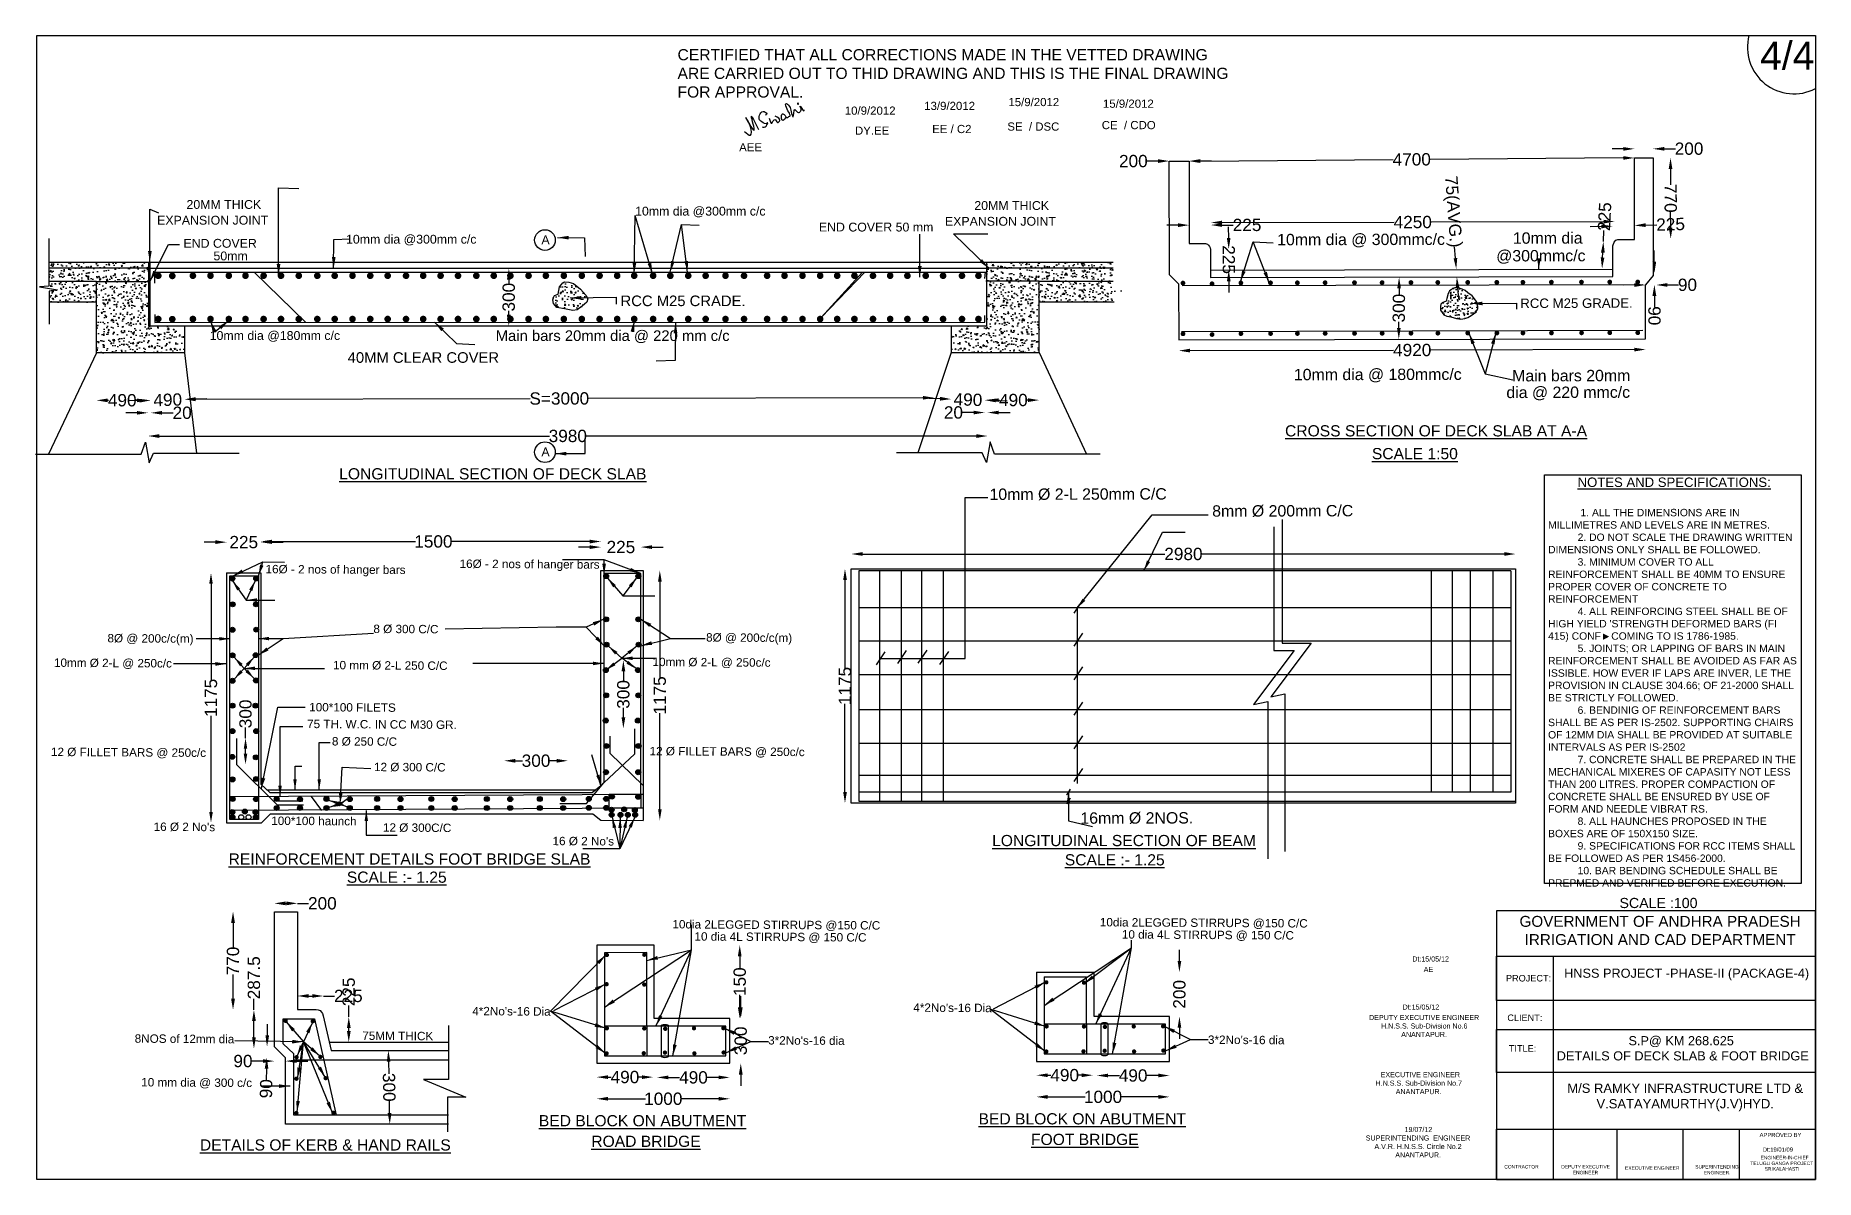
# Model space of a CAD drawing. Header units: millimetres. Extents: x 90526 to 106444, y 3945 to 14169.
import ezdxf

# ---------------------------------------------------------------- set-up
doc = ezdxf.new("R2010")
doc.units = ezdxf.units.MM
doc.header["$MEASUREMENT"] = 0
for name, color, linetype in [('DIMENSION', 7, 'Continuous'), ('DRAWING', 7, 'Continuous'), ('TEXT', 7, 'Continuous')]:
    doc.layers.add(name, color=color, linetype=linetype)
doc.styles.get("Standard").update_dxf_attribs({"font": 'arial.ttf'})
doc.dimstyles.get("Standard").update_dxf_attribs({"dimtxt": 110, "dimasz": 100, "dimexe": 0.18, "dimexo": 0.0625, "dimgap": 0.09, "dimtad": 0, "dimdec": 0, "dimzin": 0, "dimdsep": 46, "dimtxsty": 'Standard', "dimcen": 0.09, "dimse1": 1, "dimse2": 1, "dimadec": 0, "dimazin": 0, "dimtfac": 1, "dimtdec": 0, "dimtofl": 0, "dimtmove": 0, "dimatfit": 3, "dimfxl": 1, "dimtolj": 1, "dimtzin": 0, "dimarcsym": 0})
pattern_1 = [(50, (88304.88, 2314.75), (113.32304, -9.9145), [11.8496, -130.3453]), (355, (88304.88, 2314.75), (-21.9219, 118.8421), [9.4797, -104.2763]), (100.4514, (88314.33, 2313.93), (91.4011, 108.9276), [10.0706, -110.7765]), (46.1842, (88304.88, 2346.35), (168.618, -26.1511), [17.7744, -195.518]), (96.6356, (88318.93, 2344.17), (147.6713, 153.9052), [15.106, -166.1648]), (351.1842, (88304.88, 2346.35), (147.6713, 153.9052), [14.2195, -156.4144]), (21, (88320.68, 2338.45), (94.3079, -63.6115), [11.8496, -130.3453]), (326, (88320.68, 2338.45), (38.4424, 114.5696), [9.4797, -104.2763]), (71.4514, (88328.54, 2333.15), (132.7504, 50.9581), [10.0706, -110.7765]), (37.5, (88304.88, 2314.75), (1.92119, 52.59534), [0, -103.0123, 0, -105.8562, 0, -104.67124]), (7.5, (88304.88, 2314.75), (41.5635, 62.31481), [0, -60.35383, 0, -100.6424, 0, -39.89357]), (327.5, (88269.65, 2314.75), (84.34092, -3.56354), [0, -39.4986, 0, -123.23558, 0, -163.52413]), (317.5, (88253.85, 2314.75), (92.1401, 15.816), [0, -51.34816, 0, -81.84106, 0, -116.12583])]

msp = doc.modelspace()

# ---------------------------------------------------------------- texts
at = {"layer": 'DRAWING'}
for s, height, p in [('16Ø - 2 nos of hanger bars', 75.002, (92582.6, 9363.3)), ('16Ø - 2 nos of hanger bars', 75.002, (94318, 9411.2)), ('8Ø @ 200c/c(m)', 75.002, (91168.9, 8745.6)), ('8 Ø 300 C/C', 75.002, (93547.1, 8828.9)), ('8Ø @ 200c/c(m)', 75.002, (96522.6, 8752.6)), ('10mm Ø 2-L @ 250c/c ', 75.002, (90690.2, 8526.7)), ('10mm Ø 2-L @ 250c/c ', 75.002, (96043.9, 8533.6)), ('10 mm Ø 2-L 250 C/C', 75.002, (93186.3, 8504.9)), ('100*100 FILETS', 75.002, (92973.1, 8129)), ('75 TH. W.C. IN CC M30 GR.', 75.002, (92954.3, 7979)), ('12 Ø FILLET BARS @ 250c/c ', 75.002, (90663.4, 7729.4)), ('8 Ø 250 C/C', 75.002, (93176.2, 7823.7)), ('12 Ø FILLET BARS @ 250c/c ', 75.002, (96017.1, 7736.4)), ('12 Ø 300 C/C', 75.002, (93552.7, 7594.4)), ('100*100 haunch', 75.002, (92633.7, 7113.7)), ("16 Ø 2 No's", 75.002, (91581.8, 7060.1)), ('12 Ø 300C/C', 75.002, (93632.7, 7053.2)), ("16 Ø 2 No's", 75.002, (95149.3, 6932.6)), ('10dia 2LEGGED STIRRUPS @150 C/C', 75.002, (96221.6, 6188.7)), ('10dia 2LEGGED STIRRUPS @150 C/C', 75.002, (100044.3, 6206.9)), ('10 dia 4L STIRRUPS @ 150 C/C ', 75.002, (96418.8, 6079.5)), ('10 dia 4L STIRRUPS @ 150 C/C ', 75.002, (100241.4, 6097.8)), ("4*2No's-16 Dia", 75.002, (94431.5, 5412.2)), ("4*2No's-16 Dia", 75.002, (98376, 5443.4)), ('75MM THICK', 75, (93448, 5191.8)), ('8NOS of 12mm dia ', 75.002, (91412.2, 5166.5)), ("3*2No's-16 dia", 75.002, (97077.8, 5150.7)), ("3*2No's-16 dia", 75.002, (101011.4, 5156.1)), ('10 mm dia @ 300 c/c', 75.002, (91470.9, 4776))]:
    msp.add_text(s, height=height, rotation=359.65712, dxfattribs=at).set_placement(p)
at = {"layer": 'TEXT'}
for s, height, p in [('4/4', 250, (105949.2, 13865.3)), ('20MM THICK', 79, (91875.8, 12620.5)), ('10mm dia @300mm c/c', 78.997, (95887.9, 12560.7)), ('20MM THICK', 79, (98921.7, 12610.8)), ('EXPANSION JOINT', 78.997, (91613.2, 12479.4)), ('END COVER 50 mm', 78.997, (97531.3, 12418.2)), ('EXPANSION JOINT', 78.997, (98659.1, 12469.7)), ('END COVER', 79, (91848.8, 12272.9)), ('10mm dia @300mm c/c', 78.997, (93302.7, 12309.7)), ('A', 79, (95050, 12304.2)), ('50mm', 79, (92116.9, 12160.2)), ('RCC M25 CRADE.', 94.797, (95757.7, 11750.8)), ('10mm dia @180mm c/c', 78.997, (92083.1, 11448.6)), ('Main bars 20mm dia @ 220 mm c/c', 94.797, (94641.4, 11439.5)), ('40MM CLEAR COVER', 94.797, (93317.3, 11244.3)), ('%%UCROSS SECTION OF DECK SLAB AT A-A', 100, (101700.7, 10586.3)), ('A', 79, (95050, 10408.4)), ('%%USCALE 1:50', 100, (102477.5, 10382.6)), ('%%ULONGITUDINAL SECTION OF DECK SLAB', 100, (93241.7, 10202.1)), ('%%ULONGITUDINAL SECTION OF BEAM', 100, (99080.9, 6923.7)), ('%%UREINFORCEMENT DETAILS FOOT BRIDGE SLAB', 100, (92252.2, 6758.9)), ('%%USCALE :- 1.25', 100, (99731.2, 6751.5)), ('%%USCALE :- 1.25', 100, (93309.8, 6596.5)), ('Dt:15/05/12', 45.472, (102838.5, 5892.2)), ('AE ', 45.47, (102940.8, 5798.7)), ('Dt:15/05/12', 45.472, (102751.7, 5462.5)), ('%%UBED BLOCK ON ABUTMENT', 100, (95027.3, 4419.3)), ('%%UBED BLOCK ON ABUTMENT', 100, (98959.9, 4436.2)), ('%%UDETAILS OF KERB & HAND RAILS', 100, (91995.9, 4202.5)), ('%%UROAD BRIDGE', 100, (95496.3, 4235.1)), ('%%UFOOT BRIDGE', 100, (99428.9, 4252))]:
    msp.add_text(s, height=height, dxfattribs=at).set_placement(p)
for s, height, p in [('10mm dia', 101.61, (103738.5, 12308.6)), ('10mm dia @ 300mmc/c', 101.605, (101630.3, 12294.9)), ('@300mmc/c', 101.61, (103589.5, 12150.3)), ('RCC M25 GRADE.', 84.671, (103804.6, 11733.9)), ('10mm dia @ 180mmc/c', 101.605, (101780, 11088.2)), ('Main bars 20mm', 101.605, (103731.9, 11078)), ('dia @ 220 mmc/c', 101.605, (103680.4, 10929)), ('10mm Ø 2-L 250mm C/C', 101.605, (99057.8, 10018.3)), ('8mm Ø 200mm C/C', 101.605, (101049.3, 9869)), ('16mm Ø 2NOS.', 101.605, (99870.5, 7123.8))]:
    msp.add_text(s, height=height, rotation=0.13367, dxfattribs=at).set_placement(p)
at = {"layer": 'TEXT', "color": 7}
for s, height, p in [('SCALE :100', 90.75, (104692, 6370.2)), ('APPROVED BY', 37.359, (105944.8, 4323.5)), ('Dt:19/01/09', 37.359, (105973.5, 4192.3)), ('CONTRACTOR', 31.13, (103662, 4042.1)), ('TELUGU GANGA PROJECT', 31.132, (105862.6, 4072.7)), ('SRIKALAHASTI', 31.132, (105990.9, 4023))]:
    msp.add_text(s, height=height, dxfattribs=at).set_placement(p)
at = {"layer": 'TEXT', "attachment_point": 1}
for s, insert, char_height, width in [('CERTIFIED THAT ALL CORRECTIONS MADE IN THE VETTED DRAWING ARE CARRIED OUT TO THID DRAWING AND THIS IS THE FINAL DRAWING FOR APPROVAL.', (96267.4, 14048.7), 100, 5017.694), ('10/9/2012', (97763.3, 13535.3), 73.09, 354.486), ('13/9/2012', (98473.7, 13577.6), 73.09, 354.486), ('15/9/2012', (99226.6, 13611.9), 73.09, 354.486), ('15/9/2012', (100072.3, 13597.5), 73.09, 354.486), (' EE / C2', (98516.5, 13371), 73.09, 490.879), ('SE  / DSC', (99217.1, 13392.9), 73.09, 490.879), ('CE  / CDO', (100061.7, 13406), 73.09, 490.879), ('DY.EE', (97854.3, 13356.5), 73.09, 354.486), ('AEE', (96818.6, 13207.7), 73.09, 354.486), ("\\pi263.9;{\\H1.2685x;\\LNOTES AND SPECIFICATIONS: \\P\\pi1118;\\P\\pi0;} 1. ALL THE DIMENSIONS ARE IN MILLIMETRES AND LEVELS ARE IN METRES. \\P2. DO NOT SCALE THE DRAWING WRITTEN DIMENSIONS ONLY SHALL BE FOLLOWED.\\P3. MINIMUM COVER TO ALL REINFORCEMENT SHALL BE 40MM TO ENSURE PROPER COVER OF CONCRETE TO REINFORCEMENT \\P4. ALL REINFORCING STEEL SHALL BE OF HIGH YIELD 'STRENGTH DEFORMED BARS (FI 415) CONF►COMING TO IS 1786-1985. \\P5. JOINTS; OR LAPPING OF BARS IN MAIN REINFORCEMENT SHALL BE AVOIDED AS FAR AS ISSIBLE. HOW EVER IF LAPS ARE INVER, LE THE PROVISION IN CLAUSE 304.66; OF 21-2000 SHALL BE STRICTLY FOLLOWED.^J6. BENDINIG OF REINFORCEMENT BARS SHALL BE AS PER IS-2502. SUPPORTING CHAIRS OF 12MM DIA SHALL BE PROVIDED AT SUITABLE INTERVALS AS PER IS-2502\\P7. CONCRETE SHALL BE PREPARED IN THE MECHANICAL MIXERES OF CAPASITY NOT LESS THAN 200 LITRES. PROPER COMPACTION OF CONCRETE SHALL BE ENSURED BY USE OF FORM AND NEEDLE VIBRAT RS. \\P8. ALL HAUNCHES PROPOSED IN THE BOXES ARE OF 150X150 SIZE. \\P9. SPECIFICATIONS FOR RCC ITEMS SHALL BE FOLLOWED AS PER 1S456-2000. \\P10. BAR BENDING SCHEDULE SHALL BE PREPMED AND VERIFIED BEFORE EXECUTION. ", (104053.5, 10218.7), 66.2007, 2235.953), ('\\pi289.95;DEPUTY EXECUTIVE ENGINEER\\P\\pi396.93;H.N.S.S. Sub-Division No.6 \\P\\pi577.55;ANANTAPUR.', (102162.2, 5414.5), 45.472, 1559.003), ('\\pi407.51;  EXECUTIVE ENGINEER\\P\\pi396.91;H.N.S.S. Sub-Division No.7\\P\\pi577.55;ANANTAPUR.', (102113.4, 4903.8), 45.472, 1559.003), ('\\pi451.13;M/S RAMKY INFRASTRUCTURE LTD &\\P\\pi711.98;V.SATAYAMURTHY(J.V)HYD.', (103774.2, 4801.1), 83.095, 2999.988), ('\\pi661;19/07/12\\P\\pi313.66;SUPERINTENDING  ENGINEER\\P\\pi391.11;A.V.R. H.N.S.S. Circle No.2\\P\\pi577.55;ANANTAPUR.', (102109, 4413.3), 45.472, 1559.003)]:
    msp.add_mtext(s, dxfattribs=dict(at, insert=insert, char_height=char_height, width=width))
at = {"layer": 'TEXT', "color": 7}
for s, insert, char_height, width, attachment_point in [('GOVERNMENT OF ANDHRA PRADESH\\PIRRIGATION AND CAD DEPARTMENT', (105055.2, 6169.2), 97.605, 2783.574, 5), ('PROJECT:', (103676.6, 5772.3), 58.44, 545.225, 1), ('HNSS PROJECT -PHASE-II (PACKAGE-4)', (105292.4, 5775.6), 81.337, 2783.574, 5), ('CLIENT:', (103689, 5418.7), 58.44, 545.225, 1), ('TITLE:', (103702.5, 5144.8), 58.44, 316.874, 1), ('\\pi795.89;S.P@ KM 268.625\\P\\pi122.69; DETAILS OF DECK SLAB & FOOT BRIDGE', (103976.4, 5225.2), 81.337, 2524.94, 1), ('ENGINEER-IN-CHIEF  ', (105953.8, 4155.3), 31.132, 725.172, 1), ('\\pi147.93;DEPUTY EXECUTIVE \\P\\pi251;ENGINEER  ', (104023.6, 4073.2), 31.132, 725.172, 1), ('  EXECUTIVE ENGINEER  ', (104717.9, 4062), 31.132, 725.172, 1), ('\\pi35.221;SUPERINTENDING \\P\\pi111.4;ENGINEER.', (105334.3, 4072.9), 31.132, 454.816, 1)]:
    msp.add_mtext(s, dxfattribs=dict(at, insert=insert, char_height=char_height, width=width, attachment_point=attachment_point))

# ---------------------------------------------------------------- blocks, each defined once
blk = doc.blocks.new('*D7')
at = {"layer": 'Defpoints', "color": 0}
for p in [(100749, 11450), (104925, 11460), (104926, 11363)]:
    blk.add_point(p, dxfattribs=at)
at = {"layer": 'DIMENSION', "color": 0, "lineweight": -2}
for p, q in [((100850, 11353), (102671, 11358)), ((104826, 11363), (103004, 11358))]:
    blk.add_line(p, q, dxfattribs=at)
at = {"layer": 'DIMENSION', "color": 0}
for points in [[(100850, 11370), (100850, 11337), (100750, 11353)], [(104826, 11379), (104826, 11346), (104926, 11363)]]:
    blk.add_solid(points, dxfattribs=at)
at = {"layer": 'DIMENSION', "color": 0, "insert": (102838, 11358), "char_height": 110, "attachment_point": 5, "rotation": 0.1337}
blk.add_mtext('\\A1;4920', dxfattribs=at)
blk = doc.blocks.new('*D8')
at = {"layer": 'Defpoints', "color": 0}
for p in [(102721, 12010), (102743, 12010), (102740, 11455)]:
    blk.add_point(p, dxfattribs=at)
at = {"layer": 'DIMENSION', "color": 0, "lineweight": -2}
for p, q in [((102720, 11910), (102720, 11854)), ((102718, 11555), (102719, 11611))]:
    blk.add_line(p, q, dxfattribs=at)
at = {"layer": 'DIMENSION', "color": 0}
for points in [[(102704, 11910), (102737, 11910), (102721, 12010)], [(102702, 11555), (102735, 11555), (102718, 11455)]]:
    blk.add_solid(points, dxfattribs=at)
at = {"layer": 'DIMENSION', "color": 0, "insert": (102719, 11733), "char_height": 110, "attachment_point": 5, "rotation": 89.6666}
blk.add_mtext('\\A1;300', dxfattribs=at)
blk = doc.blocks.new('*D4')
at = {"layer": 'Defpoints', "color": 0}
for p in [(103187, 12078), (103192, 12011), (103232, 12081)]:
    blk.add_point(p, dxfattribs=at)
at = {"layer": 'DIMENSION', "color": 0, "lineweight": -2}
for p, q in [((103224, 12181), (103217, 12280)), ((103244, 11914), (103251, 11815))]:
    blk.add_line(p, q, dxfattribs=at)
at = {"layer": 'DIMENSION', "color": 0}
for points in [[(103241, 12182), (103208, 12179), (103232, 12081)], [(103260, 11916), (103227, 11913), (103237, 12014)]]:
    blk.add_solid(points, dxfattribs=at)
at = {"layer": 'DIMENSION', "color": 0, "insert": (103194, 12594), "char_height": 110, "attachment_point": 5, "rotation": 274.1572}
blk.add_mtext('\\A1;75(AVG.)', dxfattribs=at)
blk = doc.blocks.new('*D9')
at = {"layer": 'Defpoints', "color": 0}
for p in [(101038, 12476), (100844, 12403), (101038, 12404)]:
    blk.add_point(p, dxfattribs=at)
at = {"layer": 'DIMENSION', "color": 0, "lineweight": -2}
for p, q in [((100743, 12475), (100643, 12475)), ((101138, 12476), (101238, 12476))]:
    blk.add_line(p, q, dxfattribs=at)
at = {"layer": 'DIMENSION', "color": 0}
for points in [[(100743, 12492), (100744, 12458), (100843, 12475)], [(101138, 12492), (101138, 12459), (101038, 12476)]]:
    blk.add_solid(points, dxfattribs=at)
at = {"layer": 'DIMENSION', "color": 0, "insert": (101361, 12476), "char_height": 110, "attachment_point": 5, "rotation": 0.1337}
blk.add_mtext('\\A1;225', dxfattribs=at)
blk = doc.blocks.new('*D5')
at = {"layer": 'Defpoints', "color": 0}
for p in [(101159, 12260), (101197, 12260), (101159, 12073)]:
    blk.add_point(p, dxfattribs=at)
at = {"layer": 'DIMENSION', "color": 0, "lineweight": -2}
for p, q in [((101197, 12360), (101196, 12460)), ((101197, 11973), (101198, 11873))]:
    blk.add_line(p, q, dxfattribs=at)
at = {"layer": 'DIMENSION', "color": 0}
for points in [[(101213, 12360), (101180, 12360), (101197, 12260)], [(101214, 11973), (101181, 11973), (101197, 12073)]]:
    blk.add_solid(points, dxfattribs=at)
at = {"layer": 'DIMENSION', "color": 0, "insert": (101197, 12167), "char_height": 110, "attachment_point": 5, "rotation": 270.1337}
blk.add_mtext('\\A1;225', dxfattribs=at)
blk = doc.blocks.new('*D10')
at = {"layer": 'Defpoints', "color": 0}
for p in [(104924, 11940), (105021, 11940), (105021, 11940)]:
    blk.add_point(p, dxfattribs=at)
at = {"layer": 'DIMENSION', "color": 0, "lineweight": -2}
for p, q in [((104824, 11940), (104724, 11939)), ((105121, 11940), (105221, 11940))]:
    blk.add_line(p, q, dxfattribs=at)
at = {"layer": 'DIMENSION', "color": 0}
for points in [[(104824, 11956), (104824, 11923), (104924, 11940)], [(105121, 11957), (105121, 11924), (105021, 11940)]]:
    blk.add_solid(points, dxfattribs=at)
at = {"layer": 'DIMENSION', "color": 0, "insert": (105300, 11941), "char_height": 110, "attachment_point": 5, "rotation": 0.1337}
blk.add_mtext('\\A1;90', dxfattribs=at)
blk = doc.blocks.new('*D11')
at = {"layer": 'Defpoints', "color": 0}
for p in [(104994, 12047), (104994, 11943), (105004, 11943)]:
    blk.add_point(p, dxfattribs=at)
at = {"layer": 'DIMENSION', "color": 0, "lineweight": -2}
for p, q in [((105003, 12147), (105003, 12247)), ((105004, 11843), (105004, 11743))]:
    blk.add_line(p, q, dxfattribs=at)
at = {"layer": 'DIMENSION', "color": 0}
for points in [[(105020, 12148), (104987, 12147), (105004, 12047)], [(105021, 11843), (104987, 11843), (105004, 11943)]]:
    blk.add_solid(points, dxfattribs=at)
at = {"layer": 'DIMENSION', "color": 0, "insert": (105004, 11665), "char_height": 110, "attachment_point": 5, "rotation": 270.1337}
blk.add_mtext('\\A1;90', dxfattribs=at)
blk = doc.blocks.new('*D12')
at = {"layer": 'Defpoints', "color": 0}
for p in [(104548, 12328), (104644, 12323), (104632, 12081)]:
    blk.add_point(p, dxfattribs=at)
at = {"layer": 'DIMENSION', "color": 0, "lineweight": -2}
for p, q in [((104548, 12328), (104553, 12428)), ((104541, 12186), (104543, 12228))]:
    blk.add_line(p, q, dxfattribs=at)
at = {"layer": 'DIMENSION', "color": 0}
for points in [[(104526, 12229), (104560, 12228), (104548, 12328)], [(104524, 12187), (104557, 12185), (104536, 12086)]]:
    blk.add_solid(points, dxfattribs=at)
at = {"layer": 'DIMENSION', "color": 0, "insert": (104559, 12551), "char_height": 110, "attachment_point": 5, "rotation": 87.1089}
blk.add_mtext('\\A1;225', dxfattribs=at)
blk = doc.blocks.new('*D6')
at = {"layer": 'Defpoints', "color": 0}
for p in [(104649, 12507), (101038, 12404), (104649, 12412)]:
    blk.add_point(p, dxfattribs=at)
at = {"layer": 'DIMENSION', "color": 0, "lineweight": -2}
for p, q in [((101138, 12498), (102677, 12502)), ((104549, 12506), (103010, 12503))]:
    blk.add_line(p, q, dxfattribs=at)
at = {"layer": 'DIMENSION', "color": 0}
for points in [[(101138, 12515), (101138, 12482), (101038, 12498)], [(104549, 12523), (104549, 12490), (104649, 12507)]]:
    blk.add_solid(points, dxfattribs=at)
at = {"layer": 'DIMENSION', "color": 0, "insert": (102843, 12502), "char_height": 110, "attachment_point": 5, "rotation": 0.1337}
blk.add_mtext('\\A1;4250', dxfattribs=at)
blk = doc.blocks.new('*D13')
at = {"layer": 'Defpoints', "color": 0}
for p in [(104631, 12445), (104826, 12472), (104827, 12451)]:
    blk.add_point(p, dxfattribs=at)
at = {"layer": 'DIMENSION', "color": 0, "lineweight": -2}
for p, q in [((104530, 12463), (104430, 12460)), ((104926, 12475), (105026, 12478))]:
    blk.add_line(p, q, dxfattribs=at)
at = {"layer": 'DIMENSION', "color": 0}
for points in [[(104530, 12480), (104531, 12446), (104630, 12466)], [(104926, 12492), (104927, 12458), (104826, 12472)]]:
    blk.add_solid(points, dxfattribs=at)
at = {"layer": 'DIMENSION', "color": 0, "insert": (105149, 12482), "char_height": 110, "attachment_point": 5, "rotation": 1.7355}
blk.add_mtext('\\A1;225', dxfattribs=at)
blk = doc.blocks.new('*D14')
at = {"layer": 'Defpoints', "color": 0}
for p in [(104992, 13077), (104994, 12352), (105150, 12352)]:
    blk.add_point(p, dxfattribs=at)
at = {"layer": 'DIMENSION', "color": 0, "lineweight": -2}
for p, q in [((105149, 12977), (105149, 12836)), ((105150, 12452), (105149, 12594))]:
    blk.add_line(p, q, dxfattribs=at)
at = {"layer": 'DIMENSION', "color": 0}
for points in [[(105165, 12977), (105132, 12977), (105148, 13077)], [(105166, 12452), (105133, 12452), (105150, 12352)]]:
    blk.add_solid(points, dxfattribs=at)
at = {"layer": 'DIMENSION', "color": 0, "insert": (105149, 12715), "char_height": 110, "attachment_point": 5, "rotation": 270.1337}
blk.add_mtext('\\A1;770', dxfattribs=at)
blk = doc.blocks.new('*D15')
at = {"layer": 'Defpoints', "color": 0}
for p in [(100666, 13048), (100667, 12816), (100844, 12816)]:
    blk.add_point(p, dxfattribs=at)
at = {"layer": 'DIMENSION', "color": 0, "lineweight": -2}
for p, q in [((100566, 13048), (100466, 13047)), ((100943, 13049), (101043, 13049))]:
    blk.add_line(p, q, dxfattribs=at)
at = {"layer": 'DIMENSION', "color": 0}
for points in [[(100566, 13064), (100566, 13031), (100666, 13048)], [(100943, 13065), (100943, 13032), (100843, 13048)]]:
    blk.add_solid(points, dxfattribs=at)
at = {"layer": 'DIMENSION', "color": 0, "insert": (100344, 13047), "char_height": 110, "attachment_point": 5, "rotation": 0.1337}
blk.add_mtext('\\A1;200', dxfattribs=at)
blk = doc.blocks.new('*D16')
at = {"layer": 'Defpoints', "color": 0}
for p in [(104825, 13076), (100844, 12816), (104827, 12845)]:
    blk.add_point(p, dxfattribs=at)
at = {"layer": 'DIMENSION', "color": 0, "lineweight": -2}
for p, q in [((100942, 13048), (102667, 13061)), ((104725, 13076), (103000, 13063))]:
    blk.add_line(p, q, dxfattribs=at)
at = {"layer": 'DIMENSION', "color": 0}
for points in [[(100942, 13065), (100942, 13031), (100842, 13047)], [(104725, 13092), (104725, 13059), (104825, 13076)]]:
    blk.add_solid(points, dxfattribs=at)
at = {"layer": 'DIMENSION', "color": 0, "insert": (102834, 13062), "char_height": 110, "attachment_point": 5, "rotation": 0.4183}
blk.add_mtext('\\A1;4700', dxfattribs=at)
blk = doc.blocks.new('*D17')
at = {"layer": 'Defpoints', "color": 0}
for p in [(104825, 13076), (104992, 13157), (104992, 13077)]:
    blk.add_point(p, dxfattribs=at)
at = {"layer": 'DIMENSION', "color": 0, "lineweight": -2}
for p, q in [((104725, 13157), (104625, 13156)), ((105092, 13158), (105192, 13158))]:
    blk.add_line(p, q, dxfattribs=at)
at = {"layer": 'DIMENSION', "color": 0}
for points in [[(104725, 13173), (104725, 13140), (104825, 13157)], [(105092, 13174), (105092, 13141), (104992, 13157)]]:
    blk.add_solid(points, dxfattribs=at)
at = {"layer": 'DIMENSION', "color": 0, "insert": (105314, 13158), "char_height": 110, "attachment_point": 5, "rotation": 0.1337}
blk.add_mtext('\\A1;200', dxfattribs=at)
blk = doc.blocks.new('*D18')
at = {"layer": 'Defpoints', "color": 0}
for p in [(97822, 9403), (103762, 9535), (103762, 9403)]:
    blk.add_point(p, dxfattribs=at)
at = {"layer": 'DRAWING', "color": 0, "lineweight": -2}
for p, q in [((97922, 9535), (100627, 9535)), ((103662, 9535), (100957, 9535))]:
    blk.add_line(p, q, dxfattribs=at)
at = {"layer": 'DRAWING', "color": 0}
for points in [[(97922, 9552), (97922, 9519), (97822, 9535)], [(103662, 9552), (103662, 9519), (103762, 9535)]]:
    blk.add_solid(points, dxfattribs=at)
at = {"layer": 'DRAWING', "color": 0, "insert": (100792, 9535), "char_height": 110, "attachment_point": 5}
blk.add_mtext('\\A1;2980', dxfattribs=at)
blk = doc.blocks.new('*D19')
at = {"layer": 'Defpoints', "color": 0}
for p in [(97822, 9403), (97765, 7308), (97822, 7308)]:
    blk.add_point(p, dxfattribs=at)
at = {"layer": 'DRAWING', "color": 0, "lineweight": -2}
for p, q in [((97765, 9303), (97765, 8515)), ((97765, 7408), (97765, 8196))]:
    blk.add_line(p, q, dxfattribs=at)
at = {"layer": 'DRAWING', "color": 0}
for points in [[(97749, 9303), (97782, 9303), (97765, 9403)], [(97749, 7408), (97782, 7408), (97765, 7308)]]:
    blk.add_solid(points, dxfattribs=at)
at = {"layer": 'DRAWING', "color": 0, "insert": (97765, 8355), "char_height": 110, "attachment_point": 5, "rotation": 90}
blk.add_mtext('\\A1;1175', dxfattribs=at)
blk = doc.blocks.new('*D24')
at = {"layer": 'Defpoints', "color": 0}
for p in [(92235, 9365), (92095, 7133), (92235, 7133)]:
    blk.add_point(p, dxfattribs=at)
at = {"layer": 'DRAWING', "color": 0, "lineweight": -2}
for p, q in [((92095, 9270), (92095, 8409)), ((92095, 7228), (92095, 8089))]:
    blk.add_line(p, q, dxfattribs=at)
at = {"layer": 'DRAWING', "color": 0}
for points in [[(92079, 9270), (92111, 9270), (92095, 9365)], [(92079, 7228), (92111, 7228), (92095, 7133)]]:
    blk.add_solid(points, dxfattribs=at)
at = {"layer": 'DRAWING', "color": 0, "insert": (92095, 8249), "char_height": 110, "attachment_point": 5, "rotation": 90}
blk.add_mtext('\\A1;1175', dxfattribs=at)
blk = doc.blocks.new('*D20')
at = {"layer": 'Defpoints', "color": 0}
for p in [(92393, 7890), (92404, 7890), (92395, 7654)]:
    blk.add_point(p, dxfattribs=at)
at = {"layer": 'DRAWING', "color": 0, "lineweight": -2}
for p, q in [((92404, 7890), (92404, 7985)), ((92404, 7749), (92404, 7795))]:
    blk.add_line(p, q, dxfattribs=at)
at = {"layer": 'DRAWING', "color": 0}
for points in [[(92388, 7795), (92419, 7795), (92404, 7890)], [(92388, 7749), (92419, 7749), (92404, 7654)]]:
    blk.add_solid(points, dxfattribs=at)
at = {"layer": 'DRAWING', "color": 0, "insert": (92404, 8106), "char_height": 110, "attachment_point": 5, "rotation": 90}
blk.add_mtext('\\A1;300', dxfattribs=at)
blk = doc.blocks.new('*D21')
at = {"layer": 'Defpoints', "color": 0}
for p in [(94717, 7687), (94717, 7656), (95287, 7687)]:
    blk.add_point(p, dxfattribs=at)
at = {"layer": 'DRAWING', "color": 0, "lineweight": -2}
for p, q in [((94817, 7687), (94881, 7687)), ((95187, 7687), (95124, 7687))]:
    blk.add_line(p, q, dxfattribs=at)
at = {"layer": 'DRAWING', "color": 0}
for points in [[(94817, 7703), (94817, 7670), (94717, 7687)], [(95187, 7703), (95187, 7670), (95287, 7687)]]:
    blk.add_solid(points, dxfattribs=at)
at = {"layer": 'DRAWING', "color": 0, "insert": (95002, 7687), "char_height": 110, "attachment_point": 5}
blk.add_mtext('\\A1;300', dxfattribs=at)
blk = doc.blocks.new('*D22')
at = {"layer": 'Defpoints', "color": 0}
for p in [(95783, 8586), (95794, 8586), (95804, 7975)]:
    blk.add_point(p, dxfattribs=at)
at = {"layer": 'DRAWING', "color": 0, "lineweight": -2}
for p, q in [((95783, 8486), (95783, 8402)), ((95783, 8075), (95783, 8159))]:
    blk.add_line(p, q, dxfattribs=at)
at = {"layer": 'DRAWING', "color": 0}
for points in [[(95767, 8486), (95800, 8486), (95783, 8586)], [(95767, 8075), (95800, 8075), (95783, 7975)]]:
    blk.add_solid(points, dxfattribs=at)
at = {"layer": 'DRAWING', "color": 0, "insert": (95783, 8280), "char_height": 110, "attachment_point": 5, "rotation": 90}
blk.add_mtext('\\A1;300', dxfattribs=at)
blk = doc.blocks.new('*D25')
at = {"layer": 'Defpoints', "color": 0}
for p in [(95959, 9388), (96109, 9388), (95959, 7154)]:
    blk.add_point(p, dxfattribs=at)
at = {"layer": 'DRAWING', "color": 0, "lineweight": -2}
for p, q in [((96109, 9288), (96109, 8431)), ((96109, 7254), (96109, 8111))]:
    blk.add_line(p, q, dxfattribs=at)
at = {"layer": 'DRAWING', "color": 0}
for points in [[(96093, 9288), (96126, 9288), (96109, 9388)], [(96093, 7254), (96126, 7254), (96109, 7154)]]:
    blk.add_solid(points, dxfattribs=at)
at = {"layer": 'DRAWING', "color": 0, "insert": (96109, 8271), "char_height": 110, "attachment_point": 5, "rotation": 90}
blk.add_mtext('\\A1;1175', dxfattribs=at)
blk = doc.blocks.new('*D26')
at = {"layer": 'Defpoints', "color": 0}
for p in [(95939, 9597), (95583, 9388), (95939, 9388)]:
    blk.add_point(p, dxfattribs=at)
at = {"layer": 'DRAWING', "color": 0, "lineweight": -2}
for p, q in [((95483, 9597), (95383, 9597)), ((96039, 9597), (96139, 9597))]:
    blk.add_line(p, q, dxfattribs=at)
at = {"layer": 'DRAWING', "color": 0}
for points in [[(95483, 9613), (95483, 9580), (95583, 9597)], [(96039, 9613), (96039, 9580), (95939, 9597)]]:
    blk.add_solid(points, dxfattribs=at)
at = {"layer": 'DRAWING', "color": 0, "insert": (95761, 9597), "char_height": 110, "attachment_point": 5}
blk.add_mtext('\\A1;225', dxfattribs=at)
blk = doc.blocks.new('*D27')
at = {"layer": 'Defpoints', "color": 0}
for p in [(92541, 9647), (92541, 9365), (95583, 9388)]:
    blk.add_point(p, dxfattribs=at)
at = {"layer": 'DRAWING', "color": 0, "lineweight": -2}
for p, q in [((92641, 9647), (93925, 9647)), ((95483, 9647), (94243, 9647))]:
    blk.add_line(p, q, dxfattribs=at)
at = {"layer": 'DRAWING', "color": 0}
for points in [[(92641, 9663), (92641, 9630), (92541, 9647)], [(95483, 9663), (95483, 9630), (95583, 9647)]]:
    blk.add_solid(points, dxfattribs=at)
at = {"layer": 'DRAWING', "color": 0, "insert": (94084, 9647), "char_height": 110, "attachment_point": 5}
blk.add_mtext('\\A1;1500', dxfattribs=at)
blk = doc.blocks.new('*D23')
at = {"layer": 'Defpoints', "color": 0}
for p in [(92235, 9641), (92235, 9365), (92541, 9365)]:
    blk.add_point(p, dxfattribs=at)
at = {"layer": 'DRAWING', "color": 0, "lineweight": -2}
for p, q in [((92135, 9641), (92035, 9641)), ((92641, 9641), (92741, 9641))]:
    blk.add_line(p, q, dxfattribs=at)
at = {"layer": 'DRAWING', "color": 0}
for points in [[(92135, 9658), (92135, 9625), (92235, 9641)], [(92641, 9658), (92641, 9625), (92541, 9641)]]:
    blk.add_solid(points, dxfattribs=at)
at = {"layer": 'DRAWING', "color": 0, "insert": (92388, 9641), "char_height": 110, "attachment_point": 5}
blk.add_mtext('\\A1;225', dxfattribs=at)
blk = doc.blocks.new('*D28')
at = {"layer": 'Defpoints', "color": 0}
for p in [(91071, 10887), (91532, 10909), (91532, 10887)]:
    blk.add_point(p, dxfattribs=at)
at = {"layer": 'DIMENSION', "color": 0, "lineweight": -2}
for p, q in [((91171, 10909), (91178, 10909)), ((91432, 10909), (91425, 10909))]:
    blk.add_line(p, q, dxfattribs=at)
at = {"layer": 'DIMENSION', "color": 0}
for points in [[(91171, 10925), (91171, 10892), (91071, 10909)], [(91432, 10925), (91432, 10892), (91532, 10909)]]:
    blk.add_solid(points, dxfattribs=at)
at = {"layer": 'DIMENSION', "color": 0, "insert": (91301, 10909), "char_height": 110, "attachment_point": 5}
blk.add_mtext('\\A1;490', dxfattribs=at)
blk = doc.blocks.new('*D29')
at = {"layer": 'Defpoints', "color": 0}
for p in [(91858, 10903), (98562, 10932), (98562, 10917)]:
    blk.add_point(p, dxfattribs=at)
at = {"layer": 'DIMENSION', "color": 0, "lineweight": -2}
for p, q in [((91958, 10918), (94950, 10924)), ((98462, 10931), (95470, 10925))]:
    blk.add_line(p, q, dxfattribs=at)
at = {"layer": 'DIMENSION', "color": 0}
for points in [[(91958, 10935), (91958, 10901), (91858, 10918)], [(98462, 10948), (98462, 10915), (98562, 10932)]]:
    blk.add_solid(points, dxfattribs=at)
at = {"layer": 'DIMENSION', "color": 0, "insert": (95210, 10925), "char_height": 110, "attachment_point": 5, "rotation": 0.118}
blk.add_mtext('\\A1;S=3000', dxfattribs=at)
blk = doc.blocks.new('*D30')
at = {"layer": 'Defpoints', "color": 0}
for p in [(91532, 10909), (91557, 10909), (91557, 10797)]:
    blk.add_point(p, dxfattribs=at)
at = {"layer": 'DIMENSION', "color": 0, "lineweight": -2}
for p, q in [((91432, 10797), (91332, 10797)), ((91657, 10797), (91757, 10797))]:
    blk.add_line(p, q, dxfattribs=at)
at = {"layer": 'DIMENSION', "color": 0}
for points in [[(91432, 10814), (91432, 10781), (91532, 10797)], [(91657, 10814), (91657, 10781), (91557, 10797)]]:
    blk.add_solid(points, dxfattribs=at)
at = {"layer": 'DIMENSION', "color": 0, "insert": (91837, 10797), "char_height": 110, "attachment_point": 5}
blk.add_mtext('\\A1;20', dxfattribs=at)
blk = doc.blocks.new('*D31')
at = {"layer": 'Defpoints', "color": 0}
for p in [(91557, 10909), (91858, 10918), (91858, 10918)]:
    blk.add_point(p, dxfattribs=at)
at = {"layer": 'DIMENSION', "color": 0, "lineweight": -2}
for p, q in [((91457, 10906), (91357, 10903)), ((91958, 10921), (92058, 10924))]:
    blk.add_line(p, q, dxfattribs=at)
at = {"layer": 'DIMENSION', "color": 0}
for points in [[(91457, 10922), (91458, 10889), (91557, 10909)], [(91957, 10937), (91958, 10904), (91858, 10918)]]:
    blk.add_solid(points, dxfattribs=at)
at = {"layer": 'DIMENSION', "color": 0, "insert": (91708, 10913), "char_height": 110, "attachment_point": 5, "rotation": 1.7311}
blk.add_mtext('\\A1;490', dxfattribs=at)
blk = doc.blocks.new('*D36')
at = {"layer": 'Defpoints', "color": 0}
for p in [(94732, 12089), (94759, 12089), (94730, 11574)]:
    blk.add_point(p, dxfattribs=at)
at = {"layer": 'DIMENSION', "color": 0, "lineweight": -2}
for p, q in [((94759, 11989), (94759, 11953)), ((94758, 11674), (94758, 11710))]:
    blk.add_line(p, q, dxfattribs=at)
at = {"layer": 'DIMENSION', "color": 0}
for points in [[(94742, 11989), (94775, 11989), (94759, 12089)], [(94741, 11674), (94775, 11674), (94758, 11574)]]:
    blk.add_solid(points, dxfattribs=at)
at = {"layer": 'DIMENSION', "color": 0, "insert": (94758, 11831), "char_height": 110, "attachment_point": 5, "rotation": 89.8488}
blk.add_mtext('\\A1;300', dxfattribs=at)
blk = doc.blocks.new('*D32')
at = {"layer": 'Defpoints', "color": 0}
for p in [(99041, 10911), (99041, 10889), (99502, 10889)]:
    blk.add_point(p, dxfattribs=at)
at = {"layer": 'DIMENSION', "color": 0, "lineweight": -2}
for p, q in [((99141, 10911), (99147, 10911)), ((99402, 10911), (99395, 10911))]:
    blk.add_line(p, q, dxfattribs=at)
at = {"layer": 'DIMENSION', "color": 0}
for points in [[(99141, 10927), (99141, 10894), (99041, 10911)], [(99402, 10927), (99402, 10894), (99502, 10911)]]:
    blk.add_solid(points, dxfattribs=at)
at = {"layer": 'DIMENSION', "color": 0, "insert": (99271, 10911), "char_height": 110, "attachment_point": 5}
blk.add_mtext('\\A1;490', dxfattribs=at)
blk = doc.blocks.new('*D33')
at = {"layer": 'Defpoints', "color": 0}
for p in [(99015, 10911), (99041, 10911), (99015, 10800)]:
    blk.add_point(p, dxfattribs=at)
at = {"layer": 'DIMENSION', "color": 0, "lineweight": -2}
for p, q in [((98915, 10800), (98815, 10800)), ((99141, 10800), (99241, 10800))]:
    blk.add_line(p, q, dxfattribs=at)
at = {"layer": 'DIMENSION', "color": 0}
for points in [[(98915, 10816), (98915, 10783), (99015, 10800)], [(99141, 10816), (99141, 10783), (99041, 10800)]]:
    blk.add_solid(points, dxfattribs=at)
at = {"layer": 'DIMENSION', "color": 0, "insert": (98735, 10800), "char_height": 110, "attachment_point": 5}
blk.add_mtext('\\A1;20', dxfattribs=at)
blk = doc.blocks.new('*D34')
at = {"layer": 'Defpoints', "color": 0}
for p in [(98714, 10920), (98714, 10920), (99015, 10911)]:
    blk.add_point(p, dxfattribs=at)
at = {"layer": 'DIMENSION', "color": 0, "lineweight": -2}
for p, q in [((98614, 10923), (98514, 10926)), ((99115, 10908), (99215, 10905))]:
    blk.add_line(p, q, dxfattribs=at)
at = {"layer": 'DIMENSION', "color": 0}
for points in [[(98615, 10940), (98614, 10906), (98714, 10920)], [(99115, 10924), (99114, 10891), (99015, 10911)]]:
    blk.add_solid(points, dxfattribs=at)
at = {"layer": 'DIMENSION', "color": 0, "insert": (98865, 10915), "char_height": 110, "attachment_point": 5, "rotation": 358.2689}
blk.add_mtext('\\A1;490', dxfattribs=at)
blk = doc.blocks.new('*D35')
at = {"layer": 'Defpoints', "color": 0, "lineweight": -2}
for p, q in [((91632, 10590), (95122, 10590)), ((98941, 10590), (95450, 10590))]:
    blk.add_line(p, q, dxfattribs=at)
at = {"layer": 'Defpoints', "color": 0}
for p in [(91532, 10797), (99041, 10800), (99041, 10590)]:
    blk.add_point(p, dxfattribs=at)
for points in [[(91632, 10606), (91632, 10573), (91532, 10590)], [(98941, 10606), (98941, 10573), (99041, 10590)]]:
    blk.add_solid(points, dxfattribs=at)
at = {"layer": 'Defpoints', "color": 0, "insert": (95286, 10590), "char_height": 110, "attachment_point": 5}
blk.add_mtext('\\A1;3980', dxfattribs=at)
blk = doc.blocks.new('*D39')
at = {"layer": 'Defpoints', "color": 0}
for p in [(93675, 5097), (93688, 4438), (93694, 4438)]:
    blk.add_point(p, dxfattribs=at)
at = {"layer": 'DIMENSION', "color": 0, "lineweight": -2}
for p, q in [((93683, 4997), (93685, 4889)), ((93692, 4538), (93690, 4646))]:
    blk.add_line(p, q, dxfattribs=at)
at = {"layer": 'DIMENSION', "color": 0}
for points in [[(93700, 4998), (93667, 4997), (93681, 5097)], [(93709, 4538), (93675, 4538), (93694, 4438)]]:
    blk.add_solid(points, dxfattribs=at)
at = {"layer": 'DIMENSION', "color": 0, "insert": (93688, 4768), "char_height": 110, "attachment_point": 5, "rotation": 271.0811}
blk.add_mtext('\\A1;300', dxfattribs=at)
blk = doc.blocks.new('*D40')
at = {"layer": 'Defpoints', "color": 0}
for p in [(92660, 5032), (92660, 5002), (92761, 5032)]:
    blk.add_point(p, dxfattribs=at)
at = {"layer": 'DIMENSION', "color": 0, "lineweight": -2}
for p, q in [((92560, 5002), (92460, 5002)), ((92861, 5002), (92961, 5002))]:
    blk.add_line(p, q, dxfattribs=at)
at = {"layer": 'DIMENSION', "color": 0}
for points in [[(92560, 5019), (92560, 4986), (92660, 5002)], [(92861, 5019), (92861, 4986), (92761, 5002)]]:
    blk.add_solid(points, dxfattribs=at)
at = {"layer": 'DIMENSION', "color": 0, "insert": (92381, 5002), "char_height": 110, "attachment_point": 5}
blk.add_mtext('\\A1;90', dxfattribs=at)
blk = doc.blocks.new('*D41')
at = {"layer": 'Defpoints', "color": 0}
for p in [(92662, 5130), (92594, 5033), (92660, 5032)]:
    blk.add_point(p, dxfattribs=at)
at = {"layer": 'DIMENSION', "color": 0, "lineweight": -2}
for p, q in [((92599, 5231), (92601, 5331)), ((92592, 4933), (92589, 4833))]:
    blk.add_line(p, q, dxfattribs=at)
at = {"layer": 'DIMENSION', "color": 0}
for points in [[(92582, 5232), (92615, 5231), (92596, 5131)], [(92575, 4934), (92608, 4933), (92594, 5033)]]:
    blk.add_solid(points, dxfattribs=at)
at = {"layer": 'DIMENSION', "color": 0, "insert": (92588, 4755), "char_height": 110, "attachment_point": 5, "rotation": 88.7018}
blk.add_mtext('\\A1;90', dxfattribs=at)
blk = doc.blocks.new('*D37')
at = {"layer": 'Defpoints', "color": 0}
for p in [(92463, 5460), (92479, 5460), (92463, 5114)]:
    blk.add_point(p, dxfattribs=at)
at = {"layer": 'DIMENSION', "color": 0, "lineweight": -2}
for p, q in [((92479, 5460), (92479, 5560)), ((92479, 5214), (92479, 5360))]:
    blk.add_line(p, q, dxfattribs=at)
at = {"layer": 'DIMENSION', "color": 0}
for points in [[(92462, 5360), (92496, 5360), (92479, 5460)], [(92462, 5214), (92496, 5214), (92479, 5114)]]:
    blk.add_solid(points, dxfattribs=at)
at = {"layer": 'DIMENSION', "color": 0, "insert": (92479, 5747), "char_height": 110, "attachment_point": 5, "rotation": 90}
blk.add_mtext('\\A1;287.5', dxfattribs=at)
blk = doc.blocks.new('*D42')
at = {"layer": 'Defpoints', "color": 0}
for p in [(92868, 5584), (93100, 5584), (93100, 5584)]:
    blk.add_point(p, dxfattribs=at)
at = {"layer": 'DIMENSION', "color": 0, "lineweight": -2}
for p, q in [((92968, 5584), (93000, 5584)), ((93100, 5584), (93200, 5584))]:
    blk.add_line(p, q, dxfattribs=at)
at = {"layer": 'DIMENSION', "color": 0}
for points in [[(92968, 5601), (92968, 5568), (92868, 5584)], [(93000, 5601), (93000, 5568), (93100, 5584)]]:
    blk.add_solid(points, dxfattribs=at)
at = {"layer": 'DIMENSION', "color": 0, "insert": (93323, 5584), "char_height": 110, "attachment_point": 5}
blk.add_mtext('\\A1;225', dxfattribs=at)
blk = doc.blocks.new('*D43')
at = {"layer": 'Defpoints', "color": 0}
for p in [(93327, 5398), (93329, 5398), (93329, 5171)]:
    blk.add_point(p, dxfattribs=at)
at = {"layer": 'DIMENSION', "color": 0, "lineweight": -2}
for p, q in [((93327, 5398), (93327, 5498)), ((93327, 5271), (93327, 5298))]:
    blk.add_line(p, q, dxfattribs=at)
at = {"layer": 'DIMENSION', "color": 0}
for points in [[(93311, 5298), (93344, 5298), (93327, 5398)], [(93311, 5271), (93344, 5271), (93327, 5171)]]:
    blk.add_solid(points, dxfattribs=at)
at = {"layer": 'DIMENSION', "color": 0, "insert": (93327, 5621), "char_height": 110, "attachment_point": 5, "rotation": 90}
blk.add_mtext('\\A1;225', dxfattribs=at)
blk = doc.blocks.new('*D38')
at = {"layer": 'Defpoints', "color": 0}
for p in [(92292, 6338), (92479, 6338), (92479, 5460)]:
    blk.add_point(p, dxfattribs=at)
at = {"layer": 'DIMENSION', "color": 0, "lineweight": -2}
for p, q in [((92292, 6238), (92292, 6018)), ((92292, 5560), (92292, 5776))]:
    blk.add_line(p, q, dxfattribs=at)
at = {"layer": 'DIMENSION', "color": 0}
for points in [[(92275, 6238), (92309, 6238), (92292, 6338)], [(92275, 5560), (92309, 5560), (92292, 5460)]]:
    blk.add_solid(points, dxfattribs=at)
at = {"layer": 'DIMENSION', "color": 0, "insert": (92292, 5897), "char_height": 110, "attachment_point": 5, "rotation": 90}
blk.add_mtext('\\A1;770', dxfattribs=at)
blk = doc.blocks.new('*D44')
at = {"layer": 'Defpoints', "color": 0}
for p in [(92868, 6412), (92662, 6337), (92868, 6337)]:
    blk.add_point(p, dxfattribs=at)
at = {"layer": 'DIMENSION', "color": 0, "lineweight": -2}
for p, q in [((92762, 6412), (92768, 6412)), ((92868, 6412), (92968, 6412))]:
    blk.add_line(p, q, dxfattribs=at)
at = {"layer": 'DIMENSION', "color": 0}
for points in [[(92762, 6429), (92762, 6395), (92662, 6412)], [(92768, 6429), (92768, 6395), (92868, 6412)]]:
    blk.add_solid(points, dxfattribs=at)
at = {"layer": 'DIMENSION', "color": 0, "insert": (93091, 6412), "char_height": 110, "attachment_point": 5}
blk.add_mtext('\\A1;200', dxfattribs=at)
blk = doc.blocks.new('*D46')
at = {"layer": 'Defpoints', "color": 0}
for p in [(96060, 6040), (96824, 6040), (96735, 5383)]:
    blk.add_point(p, dxfattribs=at)
at = {"layer": 'DRAWING', "color": 0, "lineweight": -2}
for p, q in [((96824, 5940), (96824, 5828)), ((96824, 5483), (96824, 5595))]:
    blk.add_line(p, q, dxfattribs=at)
at = {"layer": 'DRAWING', "color": 0}
for points in [[(96807, 5940), (96840, 5940), (96824, 6040)], [(96807, 5483), (96840, 5483), (96824, 5383)]]:
    blk.add_solid(points, dxfattribs=at)
at = {"layer": 'DRAWING', "color": 0, "insert": (96824, 5712), "char_height": 110, "attachment_point": 5, "rotation": 90}
blk.add_mtext('\\A1;150', dxfattribs=at)
blk = doc.blocks.new('*D47')
at = {"layer": 'Defpoints', "color": 0}
for p in [(96735, 5383), (96833, 5383), (96735, 4982)]:
    blk.add_point(p, dxfattribs=at)
at = {"layer": 'DRAWING', "color": 0, "lineweight": -2}
for p, q in [((96833, 5483), (96833, 5583)), ((96833, 4882), (96833, 4782))]:
    blk.add_line(p, q, dxfattribs=at)
at = {"layer": 'DRAWING', "color": 0}
for points in [[(96816, 5483), (96850, 5483), (96833, 5383)], [(96816, 4882), (96850, 4882), (96833, 4982)]]:
    blk.add_solid(points, dxfattribs=at)
at = {"layer": 'DRAWING', "color": 0, "insert": (96833, 5183), "char_height": 110, "attachment_point": 5, "rotation": 90}
blk.add_mtext('\\A1;300', dxfattribs=at)
blk = doc.blocks.new('*D48')
at = {"layer": 'Defpoints', "color": 0}
for p in [(96084, 4982), (96735, 4982), (96735, 4856)]:
    blk.add_point(p, dxfattribs=at)
at = {"layer": 'DRAWING', "color": 0, "lineweight": -2}
for p, q in [((96184, 4856), (96286, 4856)), ((96635, 4856), (96533, 4856))]:
    blk.add_line(p, q, dxfattribs=at)
at = {"layer": 'DRAWING', "color": 0}
for points in [[(96184, 4873), (96184, 4840), (96084, 4856)], [(96635, 4873), (96635, 4840), (96735, 4856)]]:
    blk.add_solid(points, dxfattribs=at)
at = {"layer": 'DRAWING', "color": 0, "insert": (96410, 4856), "char_height": 110, "attachment_point": 5}
blk.add_mtext('\\A1;490', dxfattribs=at)
blk = doc.blocks.new('*D49')
at = {"layer": 'Defpoints', "color": 0}
for p in [(95545, 4982), (95545, 4859), (96049, 4850)]:
    blk.add_point(p, dxfattribs=at)
at = {"layer": 'DRAWING', "color": 0, "lineweight": -2}
for p, q in [((95645, 4859), (95673, 4859)), ((95949, 4859), (95921, 4859))]:
    blk.add_line(p, q, dxfattribs=at)
at = {"layer": 'DRAWING', "color": 0}
for points in [[(95645, 4875), (95645, 4842), (95545, 4859)], [(95949, 4875), (95949, 4842), (96049, 4859)]]:
    blk.add_solid(points, dxfattribs=at)
at = {"layer": 'DRAWING', "color": 0, "insert": (95797, 4859), "char_height": 110, "attachment_point": 5}
blk.add_mtext('\\A1;490', dxfattribs=at)
blk = doc.blocks.new('*D45')
at = {"layer": 'Defpoints', "color": 0}
for p in [(95545, 4982), (96735, 4982), (96735, 4665)]:
    blk.add_point(p, dxfattribs=at)
at = {"layer": 'DRAWING', "color": 0, "lineweight": -2}
for p, q in [((95645, 4665), (95981, 4665)), ((96635, 4665), (96299, 4665))]:
    blk.add_line(p, q, dxfattribs=at)
at = {"layer": 'DRAWING', "color": 0}
for points in [[(95645, 4682), (95645, 4649), (95545, 4665)], [(96635, 4682), (96635, 4649), (96735, 4665)]]:
    blk.add_solid(points, dxfattribs=at)
at = {"layer": 'DRAWING', "color": 0, "insert": (96140, 4665), "char_height": 110, "attachment_point": 5}
blk.add_mtext('\\A1;1000', dxfattribs=at)
blk = doc.blocks.new('*D51')
at = {"layer": 'Defpoints', "color": 0}
for p in [(99992, 5797), (100756, 5797), (100668, 5400)]:
    blk.add_point(p, dxfattribs=at)
at = {"layer": 'DRAWING', "color": 0, "lineweight": -2}
for p, q in [((100756, 5897), (100756, 5997)), ((100756, 5300), (100756, 5200))]:
    blk.add_line(p, q, dxfattribs=at)
at = {"layer": 'DRAWING', "color": 0}
for points in [[(100740, 5897), (100773, 5897), (100756, 5797)], [(100740, 5300), (100773, 5300), (100756, 5400)]]:
    blk.add_solid(points, dxfattribs=at)
at = {"layer": 'DRAWING', "color": 0, "insert": (100756, 5599), "char_height": 110, "attachment_point": 5, "rotation": 90}
blk.add_mtext('\\A1;200', dxfattribs=at)
blk = doc.blocks.new('*D52')
at = {"layer": 'Defpoints', "color": 0}
for p in [(100017, 4999), (100668, 4999), (100668, 4873)]:
    blk.add_point(p, dxfattribs=at)
at = {"layer": 'DRAWING', "color": 0, "lineweight": -2}
for p, q in [((100117, 4873), (100219, 4873)), ((100568, 4873), (100466, 4873))]:
    blk.add_line(p, q, dxfattribs=at)
at = {"layer": 'DRAWING', "color": 0}
for points in [[(100117, 4890), (100117, 4857), (100017, 4873)], [(100568, 4890), (100568, 4857), (100668, 4873)]]:
    blk.add_solid(points, dxfattribs=at)
at = {"layer": 'DRAWING', "color": 0, "insert": (100342, 4873), "char_height": 110, "attachment_point": 5}
blk.add_mtext('\\A1;490', dxfattribs=at)
blk = doc.blocks.new('*D53')
at = {"layer": 'Defpoints', "color": 0}
for p in [(99478, 4999), (99478, 4876), (99982, 4867)]:
    blk.add_point(p, dxfattribs=at)
at = {"layer": 'DRAWING', "color": 0, "lineweight": -2}
for p, q in [((99578, 4876), (99606, 4876)), ((99882, 4876), (99853, 4876))]:
    blk.add_line(p, q, dxfattribs=at)
at = {"layer": 'DRAWING', "color": 0}
for points in [[(99578, 4892), (99578, 4859), (99478, 4876)], [(99882, 4892), (99882, 4859), (99982, 4876)]]:
    blk.add_solid(points, dxfattribs=at)
at = {"layer": 'DRAWING', "color": 0, "insert": (99730, 4876), "char_height": 110, "attachment_point": 5}
blk.add_mtext('\\A1;490', dxfattribs=at)
blk = doc.blocks.new('*D50')
at = {"layer": 'Defpoints', "color": 0}
for p in [(99478, 4999), (100668, 4999), (100668, 4682)]:
    blk.add_point(p, dxfattribs=at)
at = {"layer": 'DRAWING', "color": 0, "lineweight": -2}
for p, q in [((99578, 4682), (99914, 4682)), ((100568, 4682), (100232, 4682))]:
    blk.add_line(p, q, dxfattribs=at)
at = {"layer": 'DRAWING', "color": 0}
for points in [[(99578, 4699), (99578, 4665), (99478, 4682)], [(100568, 4699), (100568, 4665), (100668, 4682)]]:
    blk.add_solid(points, dxfattribs=at)
at = {"layer": 'DRAWING', "color": 0, "insert": (100073, 4682), "char_height": 110, "attachment_point": 5}
blk.add_mtext('\\A1;1000', dxfattribs=at)

# ---------------------------------------------------------------- dimensions: what is measured, and where the dimension line sits
at = {"layer": 'Defpoints'}
dim = msp.add_linear_dim(base=(99040.5, 10589.6), p1=(91531.9, 10797.5), p2=(99040.5, 10799.6), text='3980', dimstyle='Standard', override={"dimfxl": 2000}, dxfattribs=at)
dim.commit()
dim.dimension.update_dxf_attribs({"geometry": '*D35', "text_midpoint": (95286.2, 10589.6)})
at = {"layer": 'DIMENSION'}
for p1, p2, distance, text, picture, middle in [((104825.4, 13076.4), (104991.8, 13076.8), 80.6, '200', '*D17', (105314, 13158.1)), ((100843.8, 12816.2), (100666.9, 12815.8), -232.2, '200', '*D15', (100344, 13047.2)), ((100843.8, 12816.2), (104827, 12845.3), 231.1, '4700', '*D16', (102833.8, 13061.8)), ((104991.8, 13076.8), (104993.5, 12351.7), 156.5, '770', '*D14', (105149.2, 12714.6)), ((104632.1, 12081.1), (104644.4, 12323.4), 96.5, '225', '*D12', (104559.2, 12551)), ((100843.7, 12403.2), (101038.3, 12403.6), 71.9, '225', '*D9', (101361.1, 12476.3)), ((101038.3, 12403.6), (104648.9, 12412), 94.6, '4250', '*D6', (102843.4, 12502.5)), ((104630.8, 12445.5), (104826.8, 12451.4), 20.7, '225', '*D13', (105149, 12481.8)), ((104994.2, 12047.5), (104994.5, 11943.4), 9.4, '90', '*D11', (105004.5, 11664.7)), ((94730.5, 11573.7), (94731.9, 12088.9), -27.1, '300', '*D36', (94758.3, 11831.2)), ((102739.9, 11454.9), (102743.1, 12010), 22.1, '300', '*D8', (102719.4, 11732.6)), ((104924.3, 11940.2), (105021.3, 11940.5), -0.5, '90', '*D10', (105300, 11940.6)), ((100749.5, 11450.2), (104925.4, 11460), -97, '4920', '*D7', (102837.7, 11358.1)), ((91557.4, 10908.6), (91858, 10917.7), 0, '490', '*D31', (91707.7, 10913.2)), ((91858, 10902.8), (98562.2, 10916.6), 14.9, 'S=3000', '*D29', (95210.1, 10924.6)), ((99015, 10910.8), (98714.4, 10919.9), 0, '490', '*D34', (98864.7, 10915.4)), ((91070.8, 10887.1), (91531.9, 10887.1), 21.6, '490', '*D28', (91301.4, 10908.6)), ((91531.9, 10908.6), (91557.4, 10908.6), -111.2, '20', '*D30', (91837, 10797.5)), ((99040.5, 10910.8), (99015, 10910.8), 111.2, '20', '*D33', (98735.4, 10799.6)), ((99501.6, 10889.2), (99040.5, 10889.2), -21.6, '490', '*D32', (99271, 10910.8)), ((92662.4, 6336.7), (92868.3, 6336.7), 75.4, '200', '*D44', (93090.6, 6412.1)), ((92463.5, 5114.1), (92463.5, 5460), -15.6, '287.5', '*D37', (92479.1, 5747)), ((93329.2, 5170.9), (93329.2, 5397.8), 1.9, '225', '*D43', (93327.3, 5620.7)), ((92868.3, 5584.3), (93099.6, 5584.3), 0, '225', '*D42', (93322.6, 5584.3)), ((92662.4, 5129.7), (92660.2, 5031.8), -66.2, '90', '*D41', (92587.7, 4754.7)), ((93675.1, 5097.3), (93687.6, 4437.8), 6.2, '300', '*D39', (93687.6, 4767.7)), ((92760.8, 5031.8), (92660.2, 5031.8), 29.3, '90', '*D40', (92381.5, 5002.5))]:
    dim = msp.add_aligned_dim(p1=p1, p2=p2, distance=distance, text=text, dimstyle='Standard', dxfattribs=at)
    dim.commit()
    dim.dimension.update_dxf_attribs({"geometry": picture, "text_midpoint": middle})
for base, p1, p2, angle, text, picture, middle in [((103231.6, 12080.9), (103191.7, 12010.9), (103186.9, 12077.7), 94.15723, '75(AVG.)', '*D4', (103194.4, 12593.5)), ((101196.8, 12260.2), (101159.1, 12073), (101158.6, 12260.1), 90.13367, '225', '*D5', (101197, 12166.6)), ((92291.9, 6337.9), (92479.1, 5460), (92479.1, 6337.9), 90, '770', '*D38', (92291.9, 5897.1))]:
    dim = msp.add_linear_dim(base=base, p1=p1, p2=p2, angle=angle, text=text, dimstyle='Standard', dxfattribs=at)
    dim.commit()
    dim.dimension.update_dxf_attribs({"geometry": picture, "text_midpoint": middle, "dimtype": 161})
at = {"layer": 'DRAWING'}
for base, p1, p2, text, picture, middle in [((92234.6, 9641.3), (92541.5, 9365.5), (92234.6, 9365.5), '225', '*D23', (92388, 9641.3)), ((95939.4, 9596.8), (95582.6, 9388.4), (95939.4, 9388.4), '225', '*D26', (95761, 9596.8)), ((103761.6, 9535.5), (97821.7, 9402.9), (103761.6, 9402.9), '2980', '*D18', (100791.6, 9535.5)), ((94717.5, 7686.8), (95287.4, 7686.8), (94717.5, 7656.4), '300', '*D21', (95002.4, 7686.8)), ((95545.1, 4858.7), (96049, 4850.5), (95545.1, 4982.3), '490', '*D49', (95797, 4858.7)), ((96735.4, 4665.3), (95545.1, 4982.3), (96735.4, 4982.3), '1000', '*D45', (96140.2, 4665.3)), ((96735.4, 4856.3), (96084, 4982.3), (96735.4, 4982.3), '490', '*D48', (96409.7, 4856.3)), ((99477.7, 4875.6), (99981.6, 4867.4), (99477.7, 4999.2), '490', '*D53', (99729.6, 4875.6)), ((100667.9, 4682.2), (99477.7, 4999.2), (100667.9, 4999.2), '1000', '*D50', (100072.8, 4682.2)), ((100667.9, 4873.2), (100016.6, 4999.2), (100667.9, 4999.2), '490', '*D52', (100342.3, 4873.2))]:
    dim = msp.add_linear_dim(base=base, p1=p1, p2=p2, text=text, dimstyle='Standard', dxfattribs=at)
    dim.commit()
    dim.dimension.update_dxf_attribs({"geometry": picture, "text_midpoint": middle})
dim = msp.add_linear_dim(base=(92541.5, 9646.6), p1=(95582.6, 9388.4), p2=(92541.5, 9365.5), text='1500', dimstyle='Standard', dxfattribs=at)
dim.commit()
dim.dimension.update_dxf_attribs({"geometry": '*D27', "text_midpoint": (94083.6, 9646.6), "dimtype": 160})
for base, p1, p2, text, picture, middle in [((97765.3, 7307.8), (97821.7, 9402.9), (97821.7, 7307.8), '1175', '*D19', (97765.3, 8355.3)), ((96109.3, 9388.4), (95959.3, 7153.7), (95959.3, 9388.4), '1175', '*D25', (96109.3, 8271)), ((95783.4, 8585.7), (95803.7, 7975), (95793.8, 8585.7), '300', '*D22', (95783.4, 8280.4)), ((96823.7, 6039.9), (96735.4, 5383.4), (96059.7, 6039.9), '150', '*D46', (96823.7, 5711.6)), ((100756.3, 5797.4), (100667.9, 5400.3), (99992.2, 5797.4), '200', '*D51', (100756.3, 5598.9)), ((96832.9, 5383.4), (96735.4, 4982.3), (96735.4, 5383.4), '300', '*D47', (96832.9, 5182.8))]:
    dim = msp.add_linear_dim(base=base, p1=p1, p2=p2, angle=90, text=text, dimstyle='Standard', dxfattribs=at)
    dim.commit()
    dim.dimension.update_dxf_attribs({"geometry": picture, "text_midpoint": middle})
for base, p1, p2, text, picture, middle in [((92095.3, 7132.5), (92234.6, 9365.5), (92234.6, 7132.5), '1175', '*D24', (92095.3, 8249)), ((92403.6, 7889.7), (92394.9, 7653.7), (92392.5, 7889.7), '300', '*D20', (92403.6, 8106))]:
    dim = msp.add_linear_dim(base=base, p1=p1, p2=p2, angle=90, text=text, dimstyle='Standard', override={"dimasz": 95, "dimfxl": 2000, "dimarcsym": 1}, dxfattribs=at)
    dim.commit()
    dim.dimension.update_dxf_attribs({"geometry": picture, "text_midpoint": middle})

# ---------------------------------------------------------------- hatches: boundary and pattern name
at = {"layer": 'DRAWING'}
h = msp.add_hatch(dxfattribs=at)
h.set_pattern_fill('AR-CONC', color=256, scale=15.799433)
h.set_pattern_definition(pattern_1)
h.paths.add_polyline_path([(91069.8, 11334), (91856.7, 11334), (91856.7, 11573.7), (91548.3, 11573.7), (91538.9, 11573.7), (91538.9, 11970.6), (91069.8, 11970.6)])
h.paths.add_polyline_path([(90645.9, 12090.6), (90645.9, 11970.6), (91538.9, 11970.6), (91538.9, 12090.6)])
h.paths.add_polyline_path([(90645.9, 12140.8), (90645.9, 12090.6), (91538.9, 12090.6), (91538.9, 12140.8)])
h.paths.add_polyline_path([(90647.6, 11884.1), (90647.6, 11786), (91069.8, 11786), (91069.8, 11970.6), (90645.9, 11970.6), (90645.9, 11929.4), (90560.4, 11924.2), (90720.8, 11898.1)])
h = msp.add_hatch(dxfattribs=at)
h.set_pattern_fill('AR-CONC', color=256, scale=15.799433)
h.set_pattern_definition([(130, (102267.52, 2316.92), (-113.32304, -9.9145), [11.8496, -130.3453]), (185, (102267.52, 2316.92), (21.9219, 118.8421), [9.4797, -104.2763]), (79.5486, (102258.08, 2316.1), (-91.4011, 108.9276), [10.0706, -110.7765]), (133.8158, (102267.52, 2348.52), (-168.618, -26.1511), [17.7744, -195.518]), (83.3644, (102253.47, 2346.34), (-147.6713, 153.9052), [15.106, -166.1648]), (188.8158, (102267.52, 2348.52), (-147.6713, 153.9052), [14.2195, -156.4144]), (159, (102251.72, 2340.62), (-94.3079, -63.6115), [11.8496, -130.3453]), (214, (102251.72, 2340.62), (-38.4424, 114.5696), [9.4797, -104.2763]), (108.5486, (102243.86, 2335.32), (-132.7504, 50.9581), [10.0706, -110.7765]), (142.5, (102267.52, 2316.922), (-1.92119, 52.59534), [0, -103.0123, 0, -105.8562, 0, -104.67124]), (172.5, (102267.52, 2316.92), (-41.5635, 62.3148), [0, -60.35383, 0, -100.6424, 0, -39.89357]), (212.5, (102302.754, 2316.922), (-84.34092, -3.56354), [0, -39.4986, 0, -123.23558, 0, -163.52413]), (222.5, (102318.55, 2316.92), (-92.1401, 15.816), [0, -51.34816, 0, -81.84106, 0, -116.12583])])
h.paths.add_polyline_path([(99502.6, 11336.2), (98715.7, 11336.2), (98715.7, 11575.8), (99024.1, 11575.8), (99033.5, 11575.8), (99033.5, 11972.8), (99502.6, 11972.8)])
h.paths.add_polyline_path([(100162.1, 11911.7), (100162.1, 11972.8), (99502.6, 11972.8), (99502.6, 11788.1), (100171.4, 11788.1), (100171.4, 11824), (100094.8, 11852), (100263, 11883.7)])
h.paths.add_polyline_path([(100162.1, 11972.8), (100162.1, 12092.8), (99033.5, 12092.8), (99033.5, 11972.8)])
h.paths.add_polyline_path([(100162.1, 12092.8), (100162.1, 12143), (99033.5, 12143), (99033.5, 12092.8)])
h = msp.add_hatch(dxfattribs=at)
h.set_pattern_fill('AR-CONC', color=256, scale=15.799433)
h.set_pattern_definition(pattern_1)
h.paths.add_polyline_path([(95200.5, 11858.7), (95166.7, 11845.8), (95156.8, 11829), (95150.9, 11808.1), (95156.8, 11774.4), (95188.6, 11739.7), (95256.1, 11726.9), (95330.5, 11712), (95371.2, 11717.9), (95414.9, 11750.6), (95456.5, 11785.3), (95464.5, 11815.1), (95447.6, 11848.8), (95400, 11902.3), (95336.4, 11951.9), (95294.8, 11964.8), (95257.1, 11966.8), (95240.2, 11958.8), (95212.4, 11923.1)])
h = msp.add_hatch(dxfattribs=at)
h.set_pattern_fill('AR-CONC', color=256, scale=12.70064, angle=0.13367)
h.set_pattern_definition([(50.1337, (99592.196, 7252.785), (91.115, -7.7574), [9.5255, -104.7803]), (355.1337, (99592.2, 7252.79), (-17.8451, 95.4918), [7.6204, -83.8242]), (100.5851, (99599.79, 7252.14), (73.2698, 87.7345), [8.0954, -89.0495]), (46.3179, (99592.14, 7278.19), (135.5952, -20.7057), [14.2882, -157.1704]), (96.7693, (99603.44, 7276.46), (118.419, 123.996), [12.143, -133.5744]), (351.3178, (99592.14, 7278.19), (118.419, 123.996), [11.4306, -125.7363]), (21.1337, (99604.85, 7271.866), (75.9301, -50.9582), [9.5255, -104.7803]), (326.1337, (99604.85, 7271.87), (30.6877, 92.1705), [7.6204, -83.8242]), (71.5851, (99611.18, 7267.62), (106.6178, 41.2124), [8.0954, -89.0495]), (37.6337, (99592.196, 7252.785), (1.44574, 42.28314), [0, -82.80817, 0, -85.0943, 0, -84.14174]), (7.6337, (99592.196, 7252.785), (33.29456, 50.17062), [0, -48.51644, 0, -80.90307, 0, -32.0691]), (327.6337, (99563.874, 7252.72), (67.80536, -2.70643), [0, -31.7516, 0, -99.065, 0, -131.4516]), (317.6337, (99551.173, 7252.69), (74.0385, 12.88674), [0, -41.2771, 0, -65.7893, 0, -93.3497])])
h.paths.add_polyline_path([(103141.4, 11795.9), (103106.7, 11781.7), (103093.7, 11767.6), (103091.6, 11746.9), (103091.6, 11715.5), (103120, 11673.2), (103147.1, 11660.3), (103183, 11655), (103233, 11641), (103274.3, 11634.6), (103309, 11639), (103336.1, 11648.8), (103366.5, 11666.2), (103406.6, 11697.8), (103423.9, 11727.1), (103426, 11747.7), (103412.9, 11791.1), (103373.7, 11842), (103336.7, 11871.2), (103312.8, 11889.6), (103284.5, 11903.6), (103253, 11913.3), (103219.3, 11915.4), (103199.8, 11908.8), (103186.8, 11895.8), (103171.6, 11887.1), (103158.6, 11863.2), (103146.8, 11819.8)])
h = msp.add_hatch(color=256, dxfattribs=at)
h.paths.add_polyline_path([(92308.2, 9316.5, 0.1836477), (92302.7, 9331.1), (92269.8, 9331.1, 0.1064012), (92265.2, 9323.1), (92265.2, 9310, 0.8591403)])
h.paths.add_polyline_path([(92269.8, 9331.1), (92302.7, 9331.1, 0.4491542)])
h = msp.add_hatch(color=256, dxfattribs=at)
h.paths.add_polyline_path([(92521, 9316.5, 0.1836477), (92515.5, 9331.1), (92482.6, 9331.1, 0.1064012), (92478, 9323.1), (92478, 9310, 0.8591403)])
h.paths.add_polyline_path([(92482.6, 9331.1), (92515.5, 9331.1, 0.4491542)])
h = msp.add_hatch(color=256, dxfattribs=at)
h.paths.add_polyline_path([(95651.3, 9337, 0.1836477), (95645.8, 9351.6), (95612.9, 9351.6, 0.1064012), (95608.3, 9343.5), (95608.3, 9330.4, 0.8591403)])
h.paths.add_polyline_path([(95612.9, 9351.6), (95645.8, 9351.6, 0.4491542)])
h = msp.add_hatch(color=256, dxfattribs=at)
h.paths.add_polyline_path([(95939.4, 9337, 0.1836477), (95933.8, 9351.6), (95900.9, 9351.6, 0.1064012), (95896.4, 9343.5), (95896.4, 9330.4, 0.8591403)])
h.paths.add_polyline_path([(95900.9, 9351.6), (95933.8, 9351.6, 0.4491542)])
h = msp.add_hatch(color=256, dxfattribs=at)
h.paths.add_polyline_path([(92310.4, 9085.1, 0.1836477), (92304.9, 9099.7), (92272, 9099.7, 0.1064012), (92267.4, 9091.7), (92267.4, 9078.6, 0.8591403)])
h.paths.add_polyline_path([(92272, 9099.7), (92304.9, 9099.7, 0.4491542)])
h = msp.add_hatch(color=256, dxfattribs=at)
h.paths.add_polyline_path([(92519.9, 9085.1, 0.1836477), (92514.3, 9099.7), (92481.4, 9099.7, 0.1064012), (92476.9, 9091.7), (92476.9, 9078.6, 0.8591403)])
h.paths.add_polyline_path([(92481.4, 9099.7), (92514.3, 9099.7, 0.4491542)])
h = msp.add_hatch(color=256, dxfattribs=at)
h.paths.add_polyline_path([(95651.3, 8951.5, 0.1836477), (95645.8, 8966.1), (95612.9, 8966.1, 0.1064012), (95608.3, 8958), (95608.3, 8944.9, 0.8591403)])
h.paths.add_polyline_path([(95612.9, 8966.1), (95645.8, 8966.1, 0.4491542)])
h = msp.add_hatch(color=256, dxfattribs=at)
h.paths.add_polyline_path([(95939.4, 8951.5, 0.1836477), (95933.8, 8966.1), (95900.9, 8966.1, 0.1064012), (95896.4, 8958), (95896.4, 8944.9, 0.8591403)])
h.paths.add_polyline_path([(95900.9, 8966.1), (95933.8, 8966.1, 0.4491542)])
h = msp.add_hatch(color=256, dxfattribs=at)
h.paths.add_polyline_path([(92309.3, 8857.7, 0.1836477), (92303.8, 8872.3), (92270.9, 8872.3, 0.1064012), (92266.3, 8864.2), (92266.3, 8851.1, 0.8591403)])
h.paths.add_polyline_path([(92270.9, 8872.3), (92303.8, 8872.3, 0.4491542)])
h = msp.add_hatch(color=256, dxfattribs=at)
h.paths.add_polyline_path([(92522.1, 8858.8, 0.1836477), (92516.6, 8873.4), (92483.7, 8873.4, 0.1064012), (92479.1, 8865.4), (92479.1, 8852.2, 0.8591403)])
h.paths.add_polyline_path([(92483.7, 8873.4), (92516.6, 8873.4, 0.4491542)])
h = msp.add_hatch(color=256, dxfattribs=at)
h.paths.add_polyline_path([(92309.3, 8629.9, 0.1836477), (92303.8, 8644.5), (92270.9, 8644.5, 0.1064012), (92266.3, 8636.5), (92266.3, 8623.3, 0.8591403)])
h.paths.add_polyline_path([(92270.9, 8644.5), (92303.8, 8644.5, 0.4491542)])
h = msp.add_hatch(color=256, dxfattribs=at)
h.paths.add_polyline_path([(92516.6, 8631, 0.1836477), (92511, 8645.6), (92478.1, 8645.6, 0.1064012), (92473.6, 8637.6), (92473.6, 8624.4, 0.8591403)])
h.paths.add_polyline_path([(92478.1, 8645.6), (92511, 8645.6, 0.4491542)])
h = msp.add_hatch(color=256, dxfattribs=at)
h.paths.add_polyline_path([(95653.6, 8725.1, 0.1836477), (95648, 8739.8), (95615.1, 8739.8, 0.1064012), (95610.6, 8731.7), (95610.6, 8718.6, 0.8591403)])
h.paths.add_polyline_path([(95615.1, 8739.8), (95648, 8739.8, 0.4491542)])
h = msp.add_hatch(color=256, dxfattribs=at)
h.paths.add_polyline_path([(95941.6, 8725.1, 0.1836477), (95936.1, 8739.8), (95903.2, 8739.8, 0.1064012), (95898.6, 8731.7), (95898.6, 8718.6, 0.8591403)])
h.paths.add_polyline_path([(95903.2, 8739.8), (95936.1, 8739.8, 0.4491542)])
h = msp.add_hatch(color=256, dxfattribs=at)
h.paths.add_polyline_path([(95648, 8497.4, 0.1836477), (95642.4, 8512), (95609.5, 8512, 0.1064012), (95605, 8503.9), (95605, 8490.8, 0.8591403)])
h.paths.add_polyline_path([(95609.5, 8512), (95642.4, 8512, 0.4491542)])
h = msp.add_hatch(color=256, dxfattribs=at)
h.paths.add_polyline_path([(95936.1, 8497.4, 0.1836477), (95930.5, 8512), (95897.6, 8512, 0.1064012), (95893.1, 8503.9), (95893.1, 8490.8, 0.8591403)])
h.paths.add_polyline_path([(95897.6, 8512), (95930.5, 8512, 0.4491542)])
h = msp.add_hatch(color=256, dxfattribs=at)
h.paths.add_polyline_path([(92309.3, 8401.8, 0.1836477), (92303.8, 8416.5), (92270.9, 8416.5, 0.1064012), (92266.3, 8408.4), (92266.3, 8395.3, 0.8591403)])
h.paths.add_polyline_path([(92270.9, 8416.5), (92303.8, 8416.5, 0.4491542)])
h = msp.add_hatch(color=256, dxfattribs=at)
h.paths.add_polyline_path([(92519.9, 8405.2, 0.1836477), (92514.3, 8419.8), (92481.4, 8419.8, 0.1064012), (92476.9, 8411.7), (92476.9, 8398.6, 0.8591403)])
h.paths.add_polyline_path([(92481.4, 8419.8), (92514.3, 8419.8, 0.4491542)])
h = msp.add_hatch(color=256, dxfattribs=at)
h.paths.add_polyline_path([(95651.3, 8271.5, 0.1836477), (95645.8, 8286.1), (95612.9, 8286.1, 0.1064012), (95608.3, 8278.1), (95608.3, 8265, 0.8591403)])
h.paths.add_polyline_path([(95612.9, 8286.1), (95645.8, 8286.1, 0.4491542)])
h = msp.add_hatch(color=256, dxfattribs=at)
h.paths.add_polyline_path([(95939.4, 8271.5, 0.1836477), (95933.8, 8286.1), (95900.9, 8286.1, 0.1064012), (95896.4, 8278.1), (95896.4, 8265, 0.8591403)])
h.paths.add_polyline_path([(95900.9, 8286.1), (95933.8, 8286.1, 0.4491542)])
h = msp.add_hatch(color=256, dxfattribs=at)
h.paths.add_polyline_path([(92308.6, 8179.7, 0.1836477), (92303, 8194.3), (92270.1, 8194.3, 0.1064012), (92265.6, 8186.2), (92265.6, 8173.1, 0.8591403)])
h.paths.add_polyline_path([(92270.1, 8194.3), (92303, 8194.3, 0.4491542)])
h = msp.add_hatch(color=256, dxfattribs=at)
h.paths.add_polyline_path([(92515.7, 8179.7, 0.1836477), (92510.2, 8194.3), (92477.3, 8194.3, 0.1064012), (92472.7, 8186.2), (92472.7, 8173.1, 0.8591403)])
h.paths.add_polyline_path([(92477.3, 8194.3), (92510.2, 8194.3, 0.4491542)])
h = msp.add_hatch(color=256, dxfattribs=at)
h.paths.add_polyline_path([(92309.3, 7952.3, 0.1836477), (92303.7, 7966.9), (92270.8, 7966.9, 0.1064012), (92266.3, 7958.8), (92266.3, 7945.7, 0.8591403)])
h.paths.add_polyline_path([(92270.8, 7966.9), (92303.7, 7966.9, 0.4491542)])
h = msp.add_hatch(color=256, dxfattribs=at)
h.paths.add_polyline_path([(92521.3, 7952.3, 0.1836477), (92515.7, 7966.9), (92482.8, 7966.9, 0.1064012), (92478.3, 7958.8), (92478.3, 7945.7, 0.8591403)])
h.paths.add_polyline_path([(92482.8, 7966.9), (92515.7, 7966.9, 0.4491542)])
h = msp.add_hatch(color=256, dxfattribs=at)
h.paths.add_polyline_path([(95647.2, 8046, 0.1836477), (95641.6, 8060.6), (95608.7, 8060.6, 0.1064012), (95604.1, 8052.6), (95604.1, 8039.5, 0.8591403)])
h.paths.add_polyline_path([(95608.7, 8060.6), (95641.6, 8060.6, 0.4491542)])
h = msp.add_hatch(color=256, dxfattribs=at)
h.paths.add_polyline_path([(95935.2, 8046, 0.1836477), (95929.7, 8060.6), (95896.8, 8060.6, 0.1064012), (95892.2, 8052.6), (95892.2, 8039.5, 0.8591403)])
h.paths.add_polyline_path([(95896.8, 8060.6), (95929.7, 8060.6, 0.4491542)])
h = msp.add_hatch(color=256, dxfattribs=at)
h.paths.add_polyline_path([(95652.7, 7818.6, 0.1836477), (95647.2, 7833.2), (95614.3, 7833.2, 0.1064012), (95609.7, 7825.2), (95609.7, 7812.1, 0.8591403)])
h.paths.add_polyline_path([(95614.3, 7833.2), (95647.2, 7833.2, 0.4491542)])
h = msp.add_hatch(color=256, dxfattribs=at)
h.paths.add_polyline_path([(95940.8, 7818.6, 0.1836477), (95935.2, 7833.2), (95902.3, 7833.2, 0.1064012), (95897.8, 7825.2), (95897.8, 7812.1, 0.8591403)])
h.paths.add_polyline_path([(95902.3, 7833.2), (95935.2, 7833.2, 0.4491542)])
h = msp.add_hatch(color=256, dxfattribs=at)
h.paths.add_polyline_path([(92307.9, 7722.1, 0.1836477), (92302.4, 7736.7), (92269.5, 7736.7, 0.1064012), (92264.9, 7728.6), (92264.9, 7715.5, 0.8591403)])
h.paths.add_polyline_path([(92269.5, 7736.7), (92302.4, 7736.7, 0.4491542)])
h = msp.add_hatch(color=256, dxfattribs=at)
h.paths.add_polyline_path([(92518.5, 7717.9, 0.1836477), (92512.9, 7732.5), (92480, 7732.5, 0.1064012), (92475.5, 7724.4), (92475.5, 7711.3, 0.8591403)])
h.paths.add_polyline_path([(92480, 7732.5), (92512.9, 7732.5, 0.4491542)])
h = msp.add_hatch(color=256, dxfattribs=at)
h.paths.add_polyline_path([(92309.3, 7520.3, 0.1836477), (92303.8, 7534.9), (92270.9, 7534.9, 0.1064012), (92266.3, 7526.9), (92266.3, 7513.7, 0.8591403)])
h.paths.add_polyline_path([(92270.9, 7534.9), (92303.8, 7534.9, 0.4491542)])
h = msp.add_hatch(color=256, dxfattribs=at)
h.paths.add_polyline_path([(92521.3, 7523.7, 0.1836477), (92515.7, 7538.4), (92482.8, 7538.4, 0.1064012), (92478.3, 7530.3), (92478.3, 7517.2, 0.8591403)])
h.paths.add_polyline_path([(92482.8, 7538.4), (92515.7, 7538.4, 0.4491542)])
h = msp.add_hatch(color=256, dxfattribs=at)
h.paths.add_polyline_path([(95649.9, 7584.2, 0.1836477), (95644.4, 7598.9), (95611.5, 7598.9, 0.1064012), (95606.9, 7590.8), (95606.9, 7577.7, 0.8591403)])
h.paths.add_polyline_path([(95611.5, 7598.9), (95644.4, 7598.9, 0.4491542)])
h = msp.add_hatch(color=256, dxfattribs=at)
h.paths.add_polyline_path([(95938, 7584.2, 0.1836477), (95932.4, 7598.9), (95899.5, 7598.9, 0.1064012), (95895, 7590.8), (95895, 7577.7, 0.8591403)])
h.paths.add_polyline_path([(95899.5, 7598.9), (95932.4, 7598.9, 0.4491542)])
h = msp.add_hatch(color=256, dxfattribs=at)
h.paths.add_polyline_path([(92310.5, 7345, 0.1836477), (92304.9, 7359.6), (92272.1, 7359.6, 0.1064012), (92267.5, 7351.5), (92267.5, 7338.4, 0.8591403)])
h.paths.add_polyline_path([(92272.1, 7359.6), (92304.9, 7359.6, 0.4491542)])
h = msp.add_hatch(color=256, dxfattribs=at)
h.paths.add_polyline_path([(92519.6, 7344.1, 0.1836477), (92514.1, 7358.7), (92481.2, 7358.7, 0.1064012), (92476.6, 7350.6), (92476.6, 7337.5, 0.8591403)])
h.paths.add_polyline_path([(92481.2, 7358.7), (92514.1, 7358.7, 0.4491542)])
h = msp.add_hatch(color=256, dxfattribs=at)
h.paths.add_polyline_path([(92704.2, 7345, 0.1836477), (92698.6, 7359.6), (92665.7, 7359.6, 0.1064012), (92661.2, 7351.5), (92661.2, 7338.4, 0.8591403)])
h.paths.add_polyline_path([(92665.7, 7359.6), (92698.6, 7359.6, 0.4491542)])
h = msp.add_hatch(color=256, dxfattribs=at)
h.paths.add_polyline_path([(92913.3, 7344.1, 0.1836477), (92907.7, 7358.7), (92874.8, 7358.7, 0.1064012), (92870.3, 7350.6), (92870.3, 7337.5, 0.8591403)])
h.paths.add_polyline_path([(92874.8, 7358.7), (92907.7, 7358.7, 0.4491542)])
h = msp.add_hatch(color=256, dxfattribs=at)
h.paths.add_polyline_path([(93149.1, 7345, 0.1836477), (93143.5, 7359.6), (93110.6, 7359.6, 0.1064012), (93106.1, 7351.5), (93106.1, 7338.4, 0.8591403)])
h.paths.add_polyline_path([(93110.6, 7359.6), (93143.5, 7359.6, 0.4491542)])
h = msp.add_hatch(color=256, dxfattribs=at)
h.paths.add_polyline_path([(93358.2, 7344.1, 0.1836477), (93352.6, 7358.7), (93319.7, 7358.7, 0.1064012), (93315.2, 7350.6), (93315.2, 7337.5, 0.8591403)])
h.paths.add_polyline_path([(93319.7, 7358.7), (93352.6, 7358.7, 0.4491542)])
h = msp.add_hatch(color=256, dxfattribs=at)
h.paths.add_polyline_path([(93602.7, 7345, 0.1836477), (93597.1, 7359.6), (93564.2, 7359.6, 0.1064012), (93559.7, 7351.5), (93559.7, 7338.4, 0.8591403)])
h.paths.add_polyline_path([(93564.2, 7359.6), (93597.1, 7359.6, 0.4491542)])
h = msp.add_hatch(color=256, dxfattribs=at)
h.paths.add_polyline_path([(93811.8, 7344.1, 0.1836477), (93806.2, 7358.7), (93773.3, 7358.7, 0.1064012), (93768.8, 7350.6), (93768.8, 7337.5, 0.8591403)])
h.paths.add_polyline_path([(93773.3, 7358.7), (93806.2, 7358.7, 0.4491542)])
h = msp.add_hatch(color=256, dxfattribs=at)
h.paths.add_polyline_path([(94087.6, 7345, 0.1836477), (94082, 7359.6), (94049.1, 7359.6, 0.1064012), (94044.5, 7351.5), (94044.5, 7338.4, 0.8591403)])
h.paths.add_polyline_path([(94049.1, 7359.6), (94082, 7359.6, 0.4491542)])
h = msp.add_hatch(color=256, dxfattribs=at)
h.paths.add_polyline_path([(94296.7, 7344.1, 0.1836477), (94291.1, 7358.7), (94258.2, 7358.7, 0.1064012), (94253.7, 7350.6), (94253.7, 7337.5, 0.8591403)])
h.paths.add_polyline_path([(94258.2, 7358.7), (94291.1, 7358.7, 0.4491542)])
h = msp.add_hatch(color=256, dxfattribs=at)
h.paths.add_polyline_path([(94584.3, 7345, 0.1836477), (94578.7, 7359.6), (94545.8, 7359.6, 0.1064012), (94541.3, 7351.5), (94541.3, 7338.4, 0.8591403)])
h.paths.add_polyline_path([(94545.8, 7359.6), (94578.7, 7359.6, 0.4491542)])
h = msp.add_hatch(color=256, dxfattribs=at)
h.paths.add_polyline_path([(94793.4, 7344.1, 0.1836477), (94787.8, 7358.7), (94754.9, 7358.7, 0.1064012), (94750.4, 7350.6), (94750.4, 7337.5, 0.8591403)])
h.paths.add_polyline_path([(94754.9, 7358.7), (94787.8, 7358.7, 0.4491542)])
h = msp.add_hatch(color=256, dxfattribs=at)
h.paths.add_polyline_path([(95058, 7345, 0.1836477), (95052.4, 7359.6), (95019.5, 7359.6, 0.1064012), (95014.9, 7351.5), (95014.9, 7338.4, 0.8591403)])
h.paths.add_polyline_path([(95019.5, 7359.6), (95052.4, 7359.6, 0.4491542)])
h = msp.add_hatch(color=256, dxfattribs=at)
h.paths.add_polyline_path([(95267.1, 7344.1, 0.1836477), (95261.5, 7358.7), (95228.6, 7358.7, 0.1064012), (95224.1, 7350.6), (95224.1, 7337.5, 0.8591403)])
h.paths.add_polyline_path([(95228.6, 7358.7), (95261.5, 7358.7, 0.4491542)])
h = msp.add_hatch(color=256, dxfattribs=at)
h.paths.add_polyline_path([(95495.9, 7345.9, 0.1836477), (95490.4, 7360.5), (95457.5, 7360.5, 0.1064012), (95452.9, 7352.4), (95452.9, 7339.3, 0.8591403)])
h.paths.add_polyline_path([(95457.5, 7360.5), (95490.4, 7360.5, 0.4491542)])
h = msp.add_hatch(color=256, dxfattribs=at)
h.paths.add_polyline_path([(95650.6, 7345.9, 0.1836477), (95645.1, 7360.5), (95612.2, 7360.5, 0.1064012), (95607.6, 7352.4), (95607.6, 7339.3, 0.8591403)])
h.paths.add_polyline_path([(95612.2, 7360.5), (95645.1, 7360.5, 0.4491542)])
h = msp.add_hatch(color=256, dxfattribs=at)
h.paths.add_polyline_path([(95702.6, 7365.4, 0.1836477), (95697, 7380), (95664.1, 7380, 0.1064012), (95659.6, 7372), (95659.6, 7358.9, 0.8591403)])
h.paths.add_polyline_path([(95664.1, 7380), (95697, 7380, 0.4491542)])
h = msp.add_hatch(color=256, dxfattribs=at)
h.paths.add_polyline_path([(95938, 7364.6, 0.1836477), (95932.4, 7379.2), (95899.5, 7379.2, 0.1064012), (95895, 7371.1), (95895, 7358, 0.8591403)])
h.paths.add_polyline_path([(95899.5, 7379.2), (95932.4, 7379.2, 0.4491542)])
h = msp.add_hatch(color=256, dxfattribs=at)
h.paths.add_polyline_path([(92264.5, 7221.9, 0.8591403), (92307.5, 7228.4, 0.1869279), (92301.7, 7243.3), (92269, 7243.1, 0.1067934), (92264.5, 7235)])
h.paths.add_polyline_path([(92301.7, 7243.3, 0.4448839), (92269, 7243.1)])
for points in [[(92308.5, 7182.8, 1), (92264.5, 7182.8, 0.3742964), (92283.4, 7161), (92289.5, 7161, 0.3742964)], [(92493.3, 7204.6, -0.0345592), (92496.4, 7204.8, 0.3742964), (92515.3, 7226.6, 0.23987), (92506.3, 7244.4), (92480.2, 7244.2, 0.2369283), (92471.3, 7226.6, 0.4142136)], [(92474.4, 7182.8, 0.3742964), (92493.3, 7161), (92499.4, 7161, 0.3742964), (92518.4, 7182.8, 0.4142136), (92496.4, 7204.8, -0.0345592), (92493.3, 7204.6, 0.3742964)], [(92506.3, 7244.4, 0.3284372), (92480.2, 7244.2)], [(95700.5, 7203.3, 1), (95656.5, 7203.3, 0.3742964), (95675.5, 7181.5), (95681.6, 7181.5, 0.3742964)], [(95779.7, 7203.3, 1), (95735.7, 7203.3, 0.3742964), (95754.7, 7181.5), (95760.7, 7181.5, 0.3742964)], [(95845.1, 7203.3, 1), (95801.1, 7203.3, 0.3742964), (95820, 7181.5), (95826.1, 7181.5, 0.3742964)], [(95885.4, 7225.1, -0.0345592), (95888.4, 7225.3, 0.3742964), (95907.4, 7247.1, 0.2142102), (95900, 7263.5), (95870.8, 7263.5, 0.2142102), (95863.4, 7247.1, 0.4142136)], [(95888.4, 7225.3, -0.0345592), (95885.4, 7225.1, 0.3742964), (95866.4, 7203.3, 0.3742964), (95885.4, 7181.5), (95891.5, 7181.5, 0.3742964), (95910.4, 7203.3, 0.4142136)], [(95900, 7263.5, 0.3802391), (95870.8, 7263.5)]]:
    msp.add_hatch(color=256, dxfattribs=at).paths.add_polyline_path(points)
h = msp.add_hatch(color=256, dxfattribs=at)
h.paths.add_polyline_path([(92416.9, 7243.9, 0.5766522), (92378.8, 7243.7)])
h.paths.add_polyline_path([(92378.8, 7243.7, 0.1305032), (92375.9, 7232.8, 1), (92419.9, 7232.8, 0.1333352), (92416.9, 7243.9)])
h = msp.add_hatch(color=256, dxfattribs=at)
h.paths.add_polyline_path([(92704.2, 7265, 0.1836477), (92698.6, 7279.7), (92665.7, 7279.7, 0.1064012), (92661.2, 7271.6), (92661.2, 7258.5, 0.8591403)])
h.paths.add_polyline_path([(92665.7, 7279.7), (92698.6, 7279.7, 0.4491542)])
h = msp.add_hatch(color=256, dxfattribs=at)
h.paths.add_polyline_path([(92913.3, 7264.2, 0.1836477), (92907.7, 7278.8), (92874.8, 7278.8, 0.1064012), (92870.3, 7270.7), (92870.3, 7257.6, 0.8591403)])
h.paths.add_polyline_path([(92874.8, 7278.8), (92907.7, 7278.8, 0.4491542)])
h = msp.add_hatch(color=256, dxfattribs=at)
h.paths.add_polyline_path([(93149.1, 7265, 0.1836477), (93143.5, 7279.7), (93110.6, 7279.7, 0.1064012), (93106.1, 7271.6), (93106.1, 7258.5, 0.8591403)])
h.paths.add_polyline_path([(93110.6, 7279.7), (93143.5, 7279.7, 0.4491542)])
h = msp.add_hatch(color=256, dxfattribs=at)
h.paths.add_polyline_path([(93358.2, 7264.2, 0.1836477), (93352.6, 7278.8), (93319.7, 7278.8, 0.1064012), (93315.2, 7270.7), (93315.2, 7257.6, 0.8591403)])
h.paths.add_polyline_path([(93319.7, 7278.8), (93352.6, 7278.8, 0.4491542)])
h = msp.add_hatch(color=256, dxfattribs=at)
h.paths.add_polyline_path([(93602.7, 7265, 0.1836477), (93597.1, 7279.7), (93564.2, 7279.7, 0.1064012), (93559.7, 7271.6), (93559.7, 7258.5, 0.8591403)])
h.paths.add_polyline_path([(93564.2, 7279.7), (93597.1, 7279.7, 0.4491542)])
h = msp.add_hatch(color=256, dxfattribs=at)
h.paths.add_polyline_path([(93811.8, 7264.2, 0.1836477), (93806.2, 7278.8), (93773.3, 7278.8, 0.1064012), (93768.8, 7270.7), (93768.8, 7257.6, 0.8591403)])
h.paths.add_polyline_path([(93773.3, 7278.8), (93806.2, 7278.8, 0.4491542)])
h = msp.add_hatch(color=256, dxfattribs=at)
h.paths.add_polyline_path([(94087.6, 7265, 0.1836477), (94082, 7279.7), (94049.1, 7279.7, 0.1064012), (94044.5, 7271.6), (94044.5, 7258.5, 0.8591403)])
h.paths.add_polyline_path([(94049.1, 7279.7), (94082, 7279.7, 0.4491542)])
h = msp.add_hatch(color=256, dxfattribs=at)
h.paths.add_polyline_path([(94296.7, 7264.2, 0.1836477), (94291.1, 7278.8), (94258.2, 7278.8, 0.1064012), (94253.7, 7270.7), (94253.7, 7257.6, 0.8591403)])
h.paths.add_polyline_path([(94258.2, 7278.8), (94291.1, 7278.8, 0.4491542)])
h = msp.add_hatch(color=256, dxfattribs=at)
h.paths.add_polyline_path([(94584.3, 7265, 0.1836477), (94578.7, 7279.7), (94545.8, 7279.7, 0.1064012), (94541.3, 7271.6), (94541.3, 7258.5, 0.8591403)])
h.paths.add_polyline_path([(94545.8, 7279.7), (94578.7, 7279.7, 0.4491542)])
h = msp.add_hatch(color=256, dxfattribs=at)
h.paths.add_polyline_path([(94793.4, 7264.2, 0.1836477), (94787.8, 7278.8), (94754.9, 7278.8, 0.1064012), (94750.4, 7270.7), (94750.4, 7257.6, 0.8591403)])
h.paths.add_polyline_path([(94754.9, 7278.8), (94787.8, 7278.8, 0.4491542)])
h = msp.add_hatch(color=256, dxfattribs=at)
h.paths.add_polyline_path([(95058, 7265, 0.1836477), (95052.4, 7279.7), (95019.5, 7279.7, 0.1064012), (95014.9, 7271.6), (95014.9, 7258.5, 0.8591403)])
h.paths.add_polyline_path([(95019.5, 7279.7), (95052.4, 7279.7, 0.4491542)])
h = msp.add_hatch(color=256, dxfattribs=at)
h.paths.add_polyline_path([(95267.1, 7264.2, 0.1836477), (95261.5, 7278.8), (95228.6, 7278.8, 0.1064012), (95224.1, 7270.7), (95224.1, 7257.6, 0.8591403)])
h.paths.add_polyline_path([(95228.6, 7278.8), (95261.5, 7278.8, 0.4491542)])
h = msp.add_hatch(color=256, dxfattribs=at)
h.paths.add_polyline_path([(95495.9, 7266, 0.1836477), (95490.4, 7280.6), (95457.5, 7280.6, 0.1064012), (95452.9, 7272.5), (95452.9, 7259.4, 0.8591403)])
h.paths.add_polyline_path([(95457.5, 7280.6), (95490.4, 7280.6, 0.4491542)])
h = msp.add_hatch(color=256, dxfattribs=at)
h.paths.add_polyline_path([(95650.6, 7266, 0.1836477), (95645.1, 7280.6), (95612.2, 7280.6, 0.1064012), (95607.6, 7272.5), (95607.6, 7259.4, 0.8591403)])
h.paths.add_polyline_path([(95612.2, 7280.6), (95645.1, 7280.6, 0.4491542)])
h = msp.add_hatch(color=256, dxfattribs=at)
h.paths.add_polyline_path([(95699.5, 7248.9, 0.1836477), (95694, 7263.5), (95661.1, 7263.5, 0.1064012), (95656.5, 7255.4), (95656.5, 7242.3, 0.8591403)])
h.paths.add_polyline_path([(95661.1, 7263.5), (95694, 7263.5, 0.4491542)])
h = msp.add_hatch(color=256, dxfattribs=at)
h.paths.add_polyline_path([(95770.5, 7263.5), (95809.4, 7263.5, 0.6026531)])
h.paths.add_polyline_path([(95812, 7253.2, 0.1221167), (95809.4, 7263.5), (95770.5, 7263.5, 0.1221167), (95768, 7253.2, 1)])

# ---------------------------------------------------------------- linework, layer by layer
at = {"layer": 'Defpoints'}
for points in [[(91593.5, 11676.9), (91593.5, 11607.2), (91593.5, 11604), (99014.4, 11607.8), (99014.4, 11607.8)], [(98715.7, 11336.2), (98415.5, 10440)], [(99477.7, 5797.4), (99992.2, 5797.4)], [(99545.7, 5756.3), (99924.2, 5756.3)]]:
    msp.add_lwpolyline(points, dxfattribs=at)
at = {"layer": 'DRAWING'}
for p in [(95959.3, 9388.4), (95581.3, 7154.9)]:
    msp.add_line(p, (95959.3, 7153.7), dxfattribs=at)
for points in [[(100748.3, 11948.9), (100667.6, 12029.6), (100665.3, 13046.9), (100842.2, 13047.3), (100843.9, 12310.4), (100989.1, 12310.7), (101005.9, 12304.2), (101016.9, 12295.9), (101025.3, 12285.4), (101031, 12271.6), (101033.6, 12257.6), (101033.5, 12237.1), (101034, 12006), (104632.3, 12014.4), (104631.6, 12290.8), (104644.4, 12323.4), (104660.6, 12340.9), (104678.1, 12345.6), (104827.1, 12346), (104825.4, 13076.4), (104991.8, 13076.8), (104994.2, 12047.5), (104994.3, 12025.4), (104924.3, 11940.2)], [(91548.3, 11573.7), (91538.9, 11573.7), (91538.9, 12140.8), (90645.9, 12140.8)], [(91548.3, 12143), (91548.3, 11573.7), (99033.5, 11573.7), (99033.5, 12143)], [(91548.3, 12143), (99033.5, 12143)], [(99024.1, 11575.8), (99033.5, 11575.8), (99033.5, 12143), (100162.1, 12143)], [(91538.9, 12090.6), (90645.9, 12090.6)], [(91069.8, 11970.6), (90645.9, 11970.6)], [(91856.7, 11573.7), (91856.7, 11334), (91069.8, 11334), (91069.8, 11970.6), (91548.3, 11970.6)], [(91548.3, 12088.9), (99033.5, 12088.9)], [(91591.5, 11957.5), (91591.5, 12054.3), (99033.5, 12054.3)], [(92481.8, 12054.3), (92940.5, 11607.8)], [(95200.5, 11858.7), (95212.4, 11923.1), (95240.2, 11958.8), (95257.1, 11966.8), (95294.8, 11964.8), (95336.4, 11951.9), (95400, 11902.3), (95447.6, 11848.8), (95464.5, 11815.1), (95456.5, 11785.3), (95414.9, 11750.6), (95371.2, 11717.9), (95330.5, 11712), (95256.1, 11726.9), (95188.6, 11739.7), (95156.8, 11774.4), (95150.9, 11808.1), (95156.8, 11829), (95166.7, 11845.8), (95200.5, 11858.7)], [(97550.9, 11648.5), (97922.5, 12054.3)], [(98715.7, 11575.8), (98715.7, 11336.2), (99502.6, 11336.2), (99502.6, 11972.8), (99024.1, 11972.8)], [(99017.9, 12054.3), (99013.4, 11997.1)], [(99033.5, 12092.8), (100162.1, 12092.8)], [(99502.6, 11972.8), (100162.1, 11972.8)], [(100748.3, 11948.9), (100749.5, 11450.2), (104925.4, 11460), (104924.3, 11940.2)], [(100781.3, 11935.9), (104900.6, 11945.5)], [(101033.9, 12072.7), (104632.1, 12081.1)], [(91069.8, 11786), (90647.6, 11786)], [(99502.6, 11788.1), (100171.4, 11788.1)], [(99014.4, 11607.8), (99015.8, 11667.4)], [(100774.6, 11525.1), (104900.7, 11534.7)], [(91069.8, 11334), (90641.1, 10426.5)], [(91856.7, 11334), (91964.7, 10437.8)], [(99502.6, 11336.2), (99924.2, 10428.7)], [(90526.2, 10426.5), (91469.2, 10426.5), (91507.7, 10535), (91541.6, 10349.7), (91580, 10437.8), (92346.7, 10437.8)], [(100046.2, 10428.7), (99103.2, 10428.7), (99064.7, 10537.1), (99030.8, 10351.9), (98992.4, 10440), (98225.7, 10440)], [(98082.1, 8601.9), (98840.1, 8599.7), (98840.1, 10039.4), (99044, 10039.4)], [(101601.2, 9778.1), (101601.2, 8673.6), (101783.3, 8673.6)], [(101675.8, 9843.9), (101675.8, 8739.5), (101934.3, 8739.5)], [(103761.6, 7307.8), (97821.7, 7307.8), (97821.7, 9402.9), (103761.6, 9402.9)], [(103032.1, 9402.9), (103761.6, 9402.9), (103761.6, 7307.8), (103032.1, 7307.8)], [(92234.6, 9365.5), (92541.5, 9365.5), (92541.5, 7477.9), (92622.1, 7403.6), (95505.4, 7403.6)], [(92234.6, 9365.5), (92234.6, 7132.5), (92546.6, 7132.5), (92626.5, 7212.2), (95510.3, 7212.2)], [(95582.6, 7466.9), (95582.6, 9388.4)], [(95582.6, 9388.4), (95959.3, 9388.4)], [(95939.4, 9360.7), (95607.3, 9360.7), (95607.3, 7488.7)], [(95939.4, 7388.3), (95939.4, 9360.7)], [(103721.6, 9384.6), (97888.4, 9384.6), (97888.4, 9365.9)], [(97888.4, 9365.9), (97888.4, 7334.9), (97888.4, 7326), (103761.6, 7326)], [(98074.4, 9384.6), (98074.4, 7326)], [(98266.1, 9384.6), (98266.1, 7326)], [(98449, 9384.6), (98449, 7326)], [(98643.1, 9384.6), (98643.1, 7326)], [(103009, 9384.6), (103009, 7405.4)], [(103194.7, 9384.6), (103194.7, 7405.4)], [(103356.1, 9384.6), (103356.1, 7405.4)], [(103557.7, 9384.6), (103557.7, 7405.4)], [(103721.6, 9384.6), (103721.6, 7405.4)], [(99889.5, 9122), (99810.6, 9006)], [(103721.6, 9052.6), (97888.4, 9052.6)], [(99842.4, 9052.6), (99842.4, 7483.3)], [(92741.4, 8779.1), (93547.1, 8828.9)], [(95181.1, 8880.9), (94190.5, 8864.6)], [(103721.6, 8756.9), (97888.4, 8756.9)], [(99889.5, 8826.3), (99810.6, 8710.3)], [(98121.6, 8659.9), (98042.6, 8543.8)], [(98313.3, 8672.1), (98234.4, 8556.1)], [(98496.2, 8675.2), (98417.3, 8559.1)], [(98690.3, 8662.9), (98611.4, 8546.9)], [(101783.3, 8673.6), (101417.7, 8191), (101545.7, 8217.2), (101545.7, 6809.1)], [(101934.3, 8739.5), (101572.2, 8258), (101700.2, 8284.2), (101700.2, 6876.1)], [(92689.6, 8513.1), (93111.2, 8513.1)], [(95364.2, 8556.8), (94437.9, 8556.8)], [(103721.6, 8455.8), (97888.4, 8455.8)], [(99889.5, 8525.2), (99810.6, 8409.2)], [(103721.6, 8141.8), (97888.4, 8141.8)], [(99889.5, 8211.2), (99810.6, 8095.1)], [(95607.3, 7488.7), (95887, 7747.7), (95887, 7972.4)], [(92321.7, 7885.3), (92321.7, 7653.7), (92687.3, 7293.1), (92922, 7293.1)], [(95663.1, 7905.7), (95663.1, 7754.3), (95959.3, 7465.3)], [(103721.6, 7840.3), (97888.4, 7840.3)], [(99889.5, 7909.7), (99810.6, 7793.7)], [(95213.8, 7304.7), (95452.3, 7304.7), (95607.3, 7488.7)], [(103721.6, 7553.7), (97888.4, 7553.7)], [(99889.5, 7618.3), (99810.6, 7502.3)], [(92596.8, 7426.9), (95532.5, 7425.8)], [(92685.7, 7329.2), (92914.8, 7329.2)], [(92991.3, 7367.9), (93084.2, 7243)], [(95505.4, 7403.6), (95582.6, 7466.9)], [(95959.3, 7263.5), (95656.5, 7263.5), (95656.5, 7388.3), (95959.3, 7388.3)], [(103721.6, 7405.4), (97888.4, 7405.4)], [(99778.5, 7432.6), (99746.5, 7379.5)], [(99779.9, 7353.2), (99747.8, 7300.1)], [(95510.3, 7212.2), (95581.3, 7154.9)], [(93483.9, 7022.6), (93759.2, 7022.6)], [(94218.8, 4437.8), (92760.8, 4437.8), (92760.8, 5031.8), (92662.4, 5129.7), (92662.4, 6336.7), (92868.3, 6336.7), (92868.3, 5462.5), (93034.4, 5462.5), (93054.6, 5461.8), (93070.2, 5453.1), (93082.1, 5440.6), (93092.7, 5426.8), (93097.7, 5407.4), (93168.6, 5097.3), (94216.8, 5097.3)], [(95545.1, 6038.9), (95545.1, 4982.3), (96735.4, 4982.3), (96735.4, 5383.4), (96059.7, 5383.4), (96059.7, 6039.9), (95545.1, 6038.9)], [(99477.7, 5797.4), (99477.7, 4999.2), (100667.9, 4999.2), (100667.9, 5400.3), (99992.2, 5400.3), (99992.2, 5797.4)], [(99545.7, 5756.3), (99545.7, 5067.2), (100632.9, 5067.2), (100632.5, 5332.3), (99924.2, 5332.3), (99924.2, 5756.3)], [(94218.8, 4518.9), (92836.8, 4518.9), (92836.8, 5066.5), (92739.5, 5155.4), (92739.5, 5380.7), (93020.9, 5380.7), (93215.4, 4518.9)], [(95991.7, 5315.4), (95613.1, 5315.4)], [(95991.7, 5315.4), (95991.7, 5050.3)], [(96124.8, 5040.8), (96124.8, 5322)], [(96184, 5322), (96184, 5040.8)], [(99924.2, 5332.3), (99545.7, 5332.3)], [(99924.2, 5332.3), (99924.2, 5067.2)], [(100057.4, 5057.7), (100057.4, 5338.9)], [(100116.5, 5338.9), (100116.5, 5057.7)], [(93151.8, 5170.9), (94216.8, 5170.9)], [(92836.8, 5012.8), (94216.8, 5012.8)]]:
    msp.add_lwpolyline(points, dxfattribs=at)
for points, const_width in [([(91608.6, 12022.7, 1), (91638.3, 12022.7, 1)], 29.6), ([(91733.8, 12021, 1), (91763.5, 12021, 1)], 29.6), ([(91918.2, 12022.7, 1), (91947.9, 12022.7, 1)], 29.6), ([(92075.6, 12022.7, 1), (92105.2, 12022.7, 1)], 29.6), ([(92239.7, 12022.7, 1), (92269.3, 12022.7, 1)], 29.6), ([(92388.5, 12022.7, 1), (92418.2, 12022.7, 1)], 29.6), ([(92550.5, 12022.7, 1), (92580.1, 12022.7, 1)], 29.6), ([(92706.1, 12022.7, 1), (92735.7, 12022.7, 1)], 29.6), ([(92865.1, 12022.7, 1), (92894.8, 12022.7, 1)], 29.6), ([(93030.9, 12022.7, 1), (93060.5, 12022.7, 1)], 29.6), ([(93186.6, 12022.7, 1), (93216.2, 12022.7, 1)], 29.6), ([(93345.6, 12022.7, 1), (93375.2, 12022.7, 1)], 29.6), ([(93504.6, 12022.7, 1), (93534.2, 12022.7, 1)], 29.6), ([(93660.3, 12022.7, 1), (93689.9, 12022.7, 1)], 29.6), ([(93824.4, 12022.7, 1), (93854, 12022.7, 1)], 29.6), ([(93978, 12022.7, 1), (94007.6, 12022.7, 1)], 29.6), ([(94133.6, 12022.7, 1), (94163.2, 12022.7, 1)], 29.6), ([(94289.2, 12022.7, 1), (94318.9, 12022.7, 1)], 29.6), ([(94453.3, 12022.7, 1), (94483, 12022.7, 1)], 29.6), ([(94609, 12022.7, 1), (94638.6, 12022.7, 1)], 29.6), ([(94757.9, 12022.7, 1), (94787.5, 12022.7, 1)], 29.6), ([(94920.3, 12022.7, 1), (94949.9, 12022.7, 1)], 29.6), ([(95075.1, 12022.7, 1), (95104.8, 12022.7, 1)], 29.6), ([(95235.9, 12022.7, 1), (95265.5, 12022.7, 1)], 29.6), ([(95396.6, 12022.7, 1), (95426.2, 12022.7, 1)], 29.6), ([(95555.6, 12022.7, 1), (95585.2, 12022.7, 1)], 29.6), ([(95712.9, 12022.7, 1), (95742.6, 12022.7, 1)], 29.6), ([(95865.2, 12022.7, 1), (95894.8, 12022.7, 1)], 29.6), ([(96034.4, 12022.7, 1), (96064, 12022.7, 1)], 29.6), ([(96188.3, 12022.7, 1), (96218, 12022.7, 1)], 29.6), ([(96348.4, 12022.7, 1), (96378, 12022.7, 1)], 29.6), ([(96504.1, 12022.7, 1), (96533.7, 12022.7, 1)], 29.6), ([(96681.7, 12022.7, 1), (96711.3, 12022.7, 1)], 29.6), ([(96847.5, 12022.7, 1), (96877.1, 12022.7, 1)], 29.6), ([(97053.9, 12022.7, 1), (97083.5, 12022.7, 1)], 29.6), ([(97209.5, 12022.7, 1), (97239.2, 12022.7, 1)], 29.6), ([(97370.3, 12022.7, 1), (97399.9, 12022.7, 1)], 29.6), ([(97528.5, 12022.7, 1), (97558.1, 12022.7, 1)], 29.6), ([(97680.8, 12022.7, 1), (97710.4, 12022.7, 1)], 29.6), ([(97834.7, 12022.7, 1), (97864.4, 12022.7, 1)], 29.6), ([(98000.5, 12022.7, 1), (98030.2, 12022.7, 1)], 29.6), ([(98154.5, 12022.7, 1), (98184.1, 12022.7, 1)], 29.6), ([(98308.4, 12022.7, 1), (98338.1, 12022.7, 1)], 29.6), ([(98472.5, 12022.7, 1), (98502.2, 12022.7, 1)], 29.6), ([(98627.4, 12022.7, 1), (98657.1, 12022.7, 1)], 29.6), ([(98796.6, 12022.7, 1), (98826.2, 12022.7, 1)], 29.6), ([(98943.8, 12022.7, 1), (98973.4, 12022.7, 1)], 29.6), ([(100777.2, 11957.3, 1), (100798.3, 11957.4, 1)], 21.2), ([(101037.3, 11950.6, 1), (101058.5, 11950.6, 1)], 21.2), ([(101295.1, 11958.5, 1), (101316.2, 11958.6, 1)], 21.2), ([(101560.1, 11959.2, 1), (101581.3, 11959.2, 1)], 21.2), ([(101800.7, 11959.7, 1), (101821.8, 11959.8, 1)], 21.2), ([(102048.6, 11960.3, 1), (102069.7, 11960.3, 1)], 21.2), ([(102311.2, 11960.9, 1), (102332.4, 11961, 1)], 21.2), ([(102558.2, 11961.5, 1), (102579.4, 11961.5, 1)], 21.2), ([(102815.9, 11962.1, 1), (102837.1, 11962.1, 1)], 21.2), ([(103056.4, 11962.6, 1), (103077.6, 11962.7, 1)], 21.2), ([(103324, 11963.3, 1), (103345.2, 11963.3, 1)], 21.2), ([(103584.2, 11963.9, 1), (103605.3, 11963.9, 1)], 21.2), ([(103817.3, 11964.4, 1), (103838.5, 11964.5, 1)], 21.2), ([(104072.6, 11965, 1), (104093.8, 11965.1, 1)], 21.2), ([(104341.4, 11965.6, 1), (104362.6, 11965.7, 1)], 21.2), ([(104594.2, 11966.2, 1), (104615.4, 11966.3, 1)], 21.2), ([(104844.6, 11966.8, 1), (104865.8, 11966.9, 1)], 21.2), ([(91608.6, 11635.7, 1), (91638.3, 11635.7, 1)], 29.6), ([(91733.8, 11634.1, 1), (91763.5, 11634.1, 1)], 29.6), ([(91918.2, 11635.7, 1), (91947.9, 11635.7, 1)], 29.6), ([(92075.6, 11635.7, 1), (92105.2, 11635.7, 1)], 29.6), ([(92239.7, 11635.7, 1), (92269.3, 11635.7, 1)], 29.6), ([(92388.5, 11635.7, 1), (92418.2, 11635.7, 1)], 29.6), ([(92550.5, 11635.7, 1), (92580.1, 11635.7, 1)], 29.6), ([(92706.1, 11635.7, 1), (92735.7, 11635.7, 1)], 29.6), ([(92865.1, 11635.7, 1), (92894.8, 11635.7, 1)], 29.6), ([(93030.9, 11635.7, 1), (93060.5, 11635.7, 1)], 29.6), ([(93186.6, 11635.7, 1), (93216.2, 11635.7, 1)], 29.6), ([(93345.6, 11635.7, 1), (93375.2, 11635.7, 1)], 29.6), ([(93504.6, 11635.7, 1), (93534.2, 11635.7, 1)], 29.6), ([(93660.3, 11635.7, 1), (93689.9, 11635.7, 1)], 29.6), ([(93824.4, 11635.7, 1), (93854, 11635.7, 1)], 29.6), ([(93978, 11635.7, 1), (94007.6, 11635.7, 1)], 29.6), ([(94133.6, 11635.7, 1), (94163.2, 11635.7, 1)], 29.6), ([(94289.2, 11635.7, 1), (94318.9, 11635.7, 1)], 29.6), ([(94453.3, 11635.7, 1), (94483, 11635.7, 1)], 29.6), ([(94609, 11635.7, 1), (94638.6, 11635.7, 1)], 29.6), ([(94757.9, 11635.7, 1), (94787.5, 11635.7, 1)], 29.6), ([(94920.3, 11635.7, 1), (94949.9, 11635.7, 1)], 29.6), ([(95075.1, 11635.7, 1), (95104.8, 11635.7, 1)], 29.6), ([(95235.9, 11635.7, 1), (95265.5, 11635.7, 1)], 29.6), ([(95396.6, 11635.7, 1), (95426.2, 11635.7, 1)], 29.6), ([(95555.6, 11635.7, 1), (95585.2, 11635.7, 1)], 29.6), ([(95712.9, 11635.7, 1), (95742.6, 11635.7, 1)], 29.6), ([(95865.2, 11635.7, 1), (95894.8, 11635.7, 1)], 29.6), ([(96034.4, 11635.7, 1), (96064, 11635.7, 1)], 29.6), ([(96188.3, 11635.7, 1), (96218, 11635.7, 1)], 29.6), ([(96348.4, 11635.7, 1), (96378, 11635.7, 1)], 29.6), ([(96504.1, 11635.7, 1), (96533.7, 11635.7, 1)], 29.6), ([(96681.7, 11635.7, 1), (96711.3, 11635.7, 1)], 29.6), ([(96847.5, 11635.7, 1), (96877.1, 11635.7, 1)], 29.6), ([(97053.9, 11635.7, 1), (97083.5, 11635.7, 1)], 29.6), ([(97209.5, 11635.7, 1), (97239.2, 11635.7, 1)], 29.6), ([(97370.3, 11635.7, 1), (97399.9, 11635.7, 1)], 29.6), ([(97528.5, 11635.7, 1), (97558.1, 11635.7, 1)], 29.6), ([(97680.8, 11635.7, 1), (97710.4, 11635.7, 1)], 29.6), ([(97834.7, 11635.7, 1), (97864.4, 11635.7, 1)], 29.6), ([(98000.5, 11635.7, 1), (98030.2, 11635.7, 1)], 29.6), ([(98154.5, 11635.7, 1), (98184.1, 11635.7, 1)], 29.6), ([(98308.4, 11635.7, 1), (98338.1, 11635.7, 1)], 29.6), ([(98472.5, 11635.7, 1), (98502.2, 11635.7, 1)], 29.6), ([(98627.4, 11635.7, 1), (98657.1, 11635.7, 1)], 29.6), ([(98796.6, 11635.7, 1), (98826.2, 11635.7, 1)], 29.6), ([(98943.8, 11635.7, 1), (98973.4, 11635.7, 1)], 29.6), ([(100777.6, 11503.8, 1), (100798.8, 11503.9, 1)], 21.2), ([(101037.8, 11497.1, 1), (101059, 11497.1, 1)], 21.2), ([(101295.5, 11505, 1), (101316.7, 11505.1, 1)], 21.2), ([(101560.6, 11505.7, 1), (101581.7, 11505.7, 1)], 21.2), ([(101801.1, 11506.2, 1), (101822.3, 11506.3, 1)], 21.2), ([(102049, 11506.8, 1), (102070.2, 11506.9, 1)], 21.2), ([(102311.6, 11507.4, 1), (102332.8, 11507.5, 1)], 21.2), ([(102558.6, 11508, 1), (102579.8, 11508, 1)], 21.2), ([(102816.3, 11508.6, 1), (102837.5, 11508.6, 1)], 21.2), ([(103056.9, 11509.2, 1), (103078, 11509.2, 1)], 21.2), ([(103324.4, 11509.8, 1), (103345.6, 11509.8, 1)], 21.2), ([(103584.6, 11510.4, 1), (103605.8, 11510.4, 1)], 21.2), ([(103817.8, 11510.9, 1), (103838.9, 11511, 1)], 21.2), ([(104073, 11511.5, 1), (104094.2, 11511.6, 1)], 21.2), ([(104341.9, 11512.2, 1), (104363, 11512.2, 1)], 21.2), ([(104594.7, 11512.7, 1), (104615.8, 11512.8, 1)], 21.2), ([(104845, 11513.3, 1), (104866.2, 11513.4, 1)], 21.2), ([(95626, 5950.8, 1), (95645.2, 5950.8, 1)], 19.2), ([(95960.7, 5953.1, 1), (95979.8, 5953.1, 1)], 19.2), ([(95623.7, 5689.5, 1), (95642.8, 5689.5, 1)], 19.2), ([(95960.3, 5686.2, 1), (95979.5, 5686.2, 1)], 19.2), ([(99556.2, 5706.4, 1), (99575.4, 5706.4, 1)], 19.2), ([(99892.9, 5703.1, 1), (99912, 5703.1, 1)], 19.2), ([(92753.2, 5361.7, 1), (92772.3, 5361.7, 1)], 19.2), ([(92995.3, 5357.9, 1), (93014.4, 5357.9, 1)], 19.2), ([(95625.9, 5295.4, 1), (95645, 5295.4, 1)], 19.2), ([(95960.3, 5294.3, 1), (95979.5, 5294.3, 1)], 19.2), ([(96147.7, 5290.9, 1), (96166.9, 5290.9, 1)], 19.2), ([(96405.1, 5295.3, 1), (96424.3, 5295.3, 1)], 19.2), ([(96667.7, 5296.4, 1), (96686.9, 5296.4, 1)], 19.2), ([(99558.5, 5312.3, 1), (99577.6, 5312.3, 1)], 19.2), ([(99892.9, 5311.2, 1), (99912, 5311.2, 1)], 19.2), ([(100080.3, 5307.8, 1), (100099.4, 5307.8, 1)], 19.2), ([(100337.7, 5312.2, 1), (100356.9, 5312.2, 1)], 19.2), ([(100600.3, 5313.3, 1), (100619.4, 5313.3, 1)], 19.2), ([(96145.5, 5077.9, 1), (96164.6, 5077.9, 1)], 19.2), ([(96670, 5078.9, 1), (96689.1, 5078.9, 1)], 19.2), ([(99556.2, 5088.1, 1), (99575.4, 5088.1, 1)], 19.2), ([(99888.4, 5089.2, 1), (99907.5, 5089.2, 1)], 19.2), ([(100078, 5094.8, 1), (100097.2, 5094.8, 1)], 19.2), ([(100341.1, 5088, 1), (100360.2, 5088, 1)], 19.2), ([(100602.5, 5095.9, 1), (100621.7, 5095.9, 1)], 19.2), ([(92850.8, 5037, 1), (92870, 5037, 1)], 19.2), ([(93063.8, 5039.5, 1), (93082.9, 5039.5, 1)], 19.2), ([(95623.6, 5071.2, 1), (95642.8, 5071.2, 1)], 19.2), ([(95955.8, 5072.3, 1), (95975, 5072.3, 1)], 19.2), ([(96408.5, 5071.1, 1), (96427.6, 5071.1, 1)], 19.2), ([(92849.5, 4844.6, 1), (92868.7, 4844.6, 1)], 19.2), ([(93110.6, 4849.6, 1), (93129.8, 4849.6, 1)], 19.2), ([(92849, 4537.9, 1), (92868.2, 4537.9, 1)], 19.2), ([(93180.8, 4539.9, 1), (93199.9, 4539.9, 1)], 19.2)]:
    msp.add_lwpolyline(points, format="xyb", close=True, dxfattribs=dict(at, const_width=const_width))
for points in [[(103171.6, 11887.1), (103158.6, 11863.2), (103146.8, 11819.8), (103141.4, 11795.9), (103106.7, 11781.7), (103093.7, 11767.6), (103091.6, 11746.9), (103091.6, 11715.5), (103120, 11673.2), (103147.1, 11660.3), (103183, 11655), (103233, 11641), (103274.3, 11634.6), (103309, 11639), (103336.1, 11648.8), (103366.5, 11666.2), (103406.6, 11697.8), (103423.9, 11727.1), (103426, 11747.7), (103412.9, 11791.1), (103373.7, 11842), (103336.7, 11871.2), (103312.8, 11889.6), (103284.5, 11903.6), (103253, 11913.3), (103219.3, 11915.4), (103199.8, 11908.8), (103186.8, 11895.8)], [(92264.5, 9340.2), (92520.1, 9340.2), (92520.1, 7161), (92264.5, 7161)], [(92264.5, 7367.9), (95939.4, 7388.3), (95939.4, 7263.5), (92264.5, 7243)], [(95613.1, 5971.1), (95613.1, 5050.3), (96700.3, 5050.3), (96699.9, 5315.4), (95991.7, 5315.4), (95991.7, 5971.8)]]:
    msp.add_lwpolyline(points, close=True, dxfattribs=at)
for centre in [(92286.2, 9316.5), (92499, 9316.5), (95629.3, 9337), (95917.4, 9337), (92288.4, 9085.1), (92497.9, 9085.1), (95629.3, 8951.5), (95917.4, 8951.5), (92287.3, 8857.7), (92500.1, 8858.8), (92287.3, 8629.9), (92494.6, 8631), (95631.6, 8725.1), (95919.6, 8725.1), (95626, 8497.4), (95914.1, 8497.4), (92287.3, 8401.8), (92497.9, 8405.2), (95629.3, 8271.5), (95917.4, 8271.5), (92286.6, 8179.7), (92493.7, 8179.7), (92287.3, 7952.3), (92499.3, 7952.3), (95625.2, 8046), (95913.2, 8046), (95630.7, 7818.6), (95918.8, 7818.6), (92285.9, 7722.1), (92496.5, 7717.9), (92287.3, 7520.3), (92499.3, 7523.7), (95627.9, 7584.2), (95916, 7584.2), (92288.5, 7345), (92497.6, 7344.1), (92682.2, 7345), (92891.3, 7344.1), (93127.1, 7345), (93336.2, 7344.1), (93580.7, 7345), (93789.8, 7344.1), (94065.6, 7345), (94274.7, 7344.1), (94562.3, 7345), (94771.4, 7344.1), (95036, 7345), (95245.1, 7344.1), (95473.9, 7345.9), (95628.6, 7345.9), (95680.6, 7365.4), (95916, 7364.6), (92285.5, 7228.4), (92286.5, 7182.8), (92365.6, 7182.8), (92397.9, 7232.8), (92431, 7182.8), (92493.3, 7226.6), (92496.4, 7182.8), (92682.2, 7265), (92891.3, 7264.2), (93127.1, 7265), (93336.2, 7264.2), (93580.7, 7265), (93789.8, 7264.2), (94065.6, 7265), (94274.7, 7264.2), (94562.3, 7265), (94771.4, 7264.2), (95036, 7265), (95245.1, 7264.2), (95473.9, 7266), (95628.6, 7266), (95677.5, 7248.9), (95678.5, 7203.3), (95757.7, 7203.3), (95790, 7253.2), (95823.1, 7203.3), (95885.4, 7247.1), (95888.4, 7203.3)]:
    msp.add_circle(centre, 22, dxfattribs=at)
for centre, radius, start, end in [((106252.5, 14065), 416.4, 165.49652, 297.40257), ((96154.4, 5247.1), 80.6, 68.45511, 111.54489), ((100087, 5264), 80.6, 68.45511, 111.54489), ((96154.4, 5103.9), 69.7, 244.87656, 295.12344), ((100087, 5120.8), 69.7, 244.87656, 295.12344)]:
    msp.add_arc(centre, radius, start, end, dxfattribs=at)
at = {"layer": 'TEXT'}
for points in [[(90538.7, 14169.2), (106444.1, 14169.2), (106444.1, 3944.7), (90538.7, 3944.7)], [(104022.5, 10242.8), (106317.5, 10242.8), (106317.5, 6589.6), (104022.5, 6589.6)]]:
    msp.add_lwpolyline(points, close=True, dxfattribs=at)
for points in [[(90646, 12355.1), (90645.9, 11929.4), (90560.4, 11924.2), (90720.8, 11898.1), (90647.6, 11884.1), (90647.6, 11589.8)], [(97550.9, 11648.5), (97942.4, 12054.3)], [(94219.1, 5319.6), (94219.1, 4837.1), (93995.1, 4837.1), (94375.1, 4678.7), (94209, 4678.7), (94209, 4368.5)]]:
    msp.add_lwpolyline(points, dxfattribs=at)
at = {"layer": 'TEXT', "color": 7}
for points in [[(106444.1, 6344), (103591.5, 6344), (103591.5, 3944.7), (106444.1, 3944.7)], [(103591.5, 5939.8), (106444.1, 5939.8), (106444.1, 5544.3), (103591.5, 5544.3)], [(103591.5, 5286), (106444.1, 5286), (106444.1, 4900), (103591.5, 4900)], [(103591.5, 4394.9), (106444.1, 4394.9), (106444.1, 3944.7), (103591.5, 3944.7)]]:
    msp.add_lwpolyline(points, close=True, dxfattribs=at)
for points in [[(104098, 5939.8), (104098, 3944.7)], [(104668, 4394.9), (104668, 3944.7)], [(105259.9, 4394.9), (105259.9, 3944.7)], [(105762.4, 4394.9), (105762.4, 3944.7)]]:
    msp.add_lwpolyline(points, dxfattribs=at)
at = {"layer": 'TEXT'}
for centre in [(95082.1, 12341.5), (95082.1, 10445.6)]:
    msp.add_circle(centre, 92.4, dxfattribs=at)
for points in [[(97238, 13444.2), (97209.7, 13411), (97196.6, 13454.8), (97205.8, 13470.1), (97225.9, 13458.8), (97240.5, 13440.2), (97242, 13438.1), (97253.3, 13438.7), (97264.2, 13447.2), (97274.9, 13453.3), (97272.5, 13464), (97262.7, 13485.6), (97235.6, 13542.3), (97235.6, 13559.9), (97267.9, 13536.8), (97283.4, 13489.3), (97301.1, 13442.7), (97316.3, 13508.4), (97348.6, 13481), (97369.3, 13496.3), (97367.8, 13529.2), (97364.7, 13533.7), (97364.1, 13536.2), (97399.2, 13499.3), (97400.1, 13500.8), (97401.6, 13501.7)], [(97348.6, 13555.3), (97346.8, 13563.9), (97339.2, 13563.3), (97341, 13558.7), (97347.7, 13556.3), (97350.4, 13556.3)], [(96865.9, 13313.5), (96918.6, 13279.4), (96919.5, 13354.9), (96878.1, 13436), (96951.5, 13324.5), (96928.3, 13444.8), (96991.1, 13328.8)], [(97024.9, 13352.8), (97059.9, 13360.4), (97072.1, 13389.1), (97069.9, 13386.9), (97020.6, 13398.8), (96998.7, 13425), (97042.5, 13489.9), (97064.5, 13464.6), (97050.1, 13459.1)], [(97088.2, 13431.1), (97111.4, 13386.3), (97137.5, 13420.1), (97161.3, 13392.7), (97181.1, 13411), (97142.1, 13448.4)]]:
    msp.add_spline(points, degree=3, dxfattribs=at)

msp.set_redraw_order([(e.dxf.handle, doc.entitydb.next_handle()) for e in msp.query("TEXT MTEXT ATTDEF DIMENSION ARC_DIMENSION")])  # texts and dimensions are drawn at this point

# ---------------------------------------------------------------- leaders
at = {"layer": 'Defpoints'}
for points in [[(95880, 12037.5), (95887.9, 12560.7)], [(96044.9, 12036.9), (95887.9, 12560.7)], [(93191.6, 12088.9), (93194.9, 12346.5), (93340.2, 12351.5)], [(92088.4, 11621.1), (92128.6, 11518.7)], [(92252.7, 11621), (92128.6, 11518.7)], [(95880, 11620.9), (95863.5, 11520.9)]]:
    msp.add_leader(points, dimstyle='Standard', override={"dimgap": 0.09, "dimtad": 0, "dimfxl": 2000}, dxfattribs=at)
at = {"layer": 'DRAWING'}
for points, override in [([(98434.2, 12008.5), (98434.2, 12394.4)], {"dimgap": 0.09, "dimtad": 0}), ([(99842.4, 9052.6), (100513.2, 9886.1), (101011.8, 9886.1)], {"dimasz": 95, "dimgap": 0.09, "dimtad": 0, "dimfxl": 2000, "dimarcsym": 1}), ([(100438.2, 9384.6), (100605.1, 9729.9), (100807.3, 9729.9)], {"dimasz": 95, "dimgap": 0.09, "dimtad": 0, "dimfxl": 2000, "dimarcsym": 1}), ([(92286.2, 9338.5), (92558, 9464.4)], {"dimgap": 0.09, "dimtad": 0}), ([(92520.1, 9340.2), (92558, 9464.4), (92751.4, 9461.5)], {"dimgap": 0.09, "dimtad": 0}), ([(95939.4, 9360.7), (95610.7, 9482.7), (95240, 9482.7)], {"dimgap": 0.09, "dimtad": 0}), ([(95610.7, 9348.7), (95610.7, 9482.7)], {"dimgap": 0.09, "dimtad": 0}), ([(92286.2, 9294.5), (92410.9, 9123.8)], {"dimasz": 95, "dimgap": 0.09, "dimtad": 0, "dimfxl": 2000, "dimarcsym": 1}), ([(92489.9, 9296.5), (92410.9, 9123.8)], {"dimasz": 95, "dimgap": 0.09, "dimtad": 0, "dimfxl": 2000, "dimarcsym": 1}), ([(95641.3, 9318.5), (95778.8, 9161.5), (96063.2, 9161.5)], {"dimasz": 95, "dimgap": 0.09, "dimtad": 0, "dimfxl": 2000, "dimarcsym": 1}), ([(95901.9, 9321.3), (95778.8, 9161.5)], {"dimasz": 95, "dimgap": 0.09, "dimtad": 0, "dimfxl": 2000, "dimarcsym": 1}), ([(92410.9, 9123.8), (92666.1, 9123.8)], {"dimasz": 95, "dimgap": 0.09, "dimtad": 0, "dimfxl": 2000, "dimarcsym": 1}), ([(95607.3, 8951.5), (95450.9, 8880.9), (95181.1, 8880.9)], {"dimgap": 0.09, "dimtad": 0}), ([(95939.4, 8951.5), (96204.5, 8780.8)], {"dimgap": 0.09, "dimtad": 0}), ([(92264.5, 8777.3), (91963.4, 8777.3)], {"dimasz": 95, "dimgap": 0.09, "dimtad": 0, "dimfxl": 2000, "dimarcsym": 1}), ([(92516.6, 8631), (92741.4, 8779.1)], {"dimgap": 0.09, "dimtad": 0}), ([(92520.1, 8779.1), (92741.4, 8779.1)], {"dimasz": 95, "dimgap": 0.09, "dimtad": 0, "dimfxl": 2000, "dimarcsym": 1}), ([(95612.7, 8713.7), (95450.9, 8880.9)], {"dimgap": 0.09, "dimtad": 0}), ([(95939.4, 8715.5), (96204.5, 8780.8), (96514.2, 8780.8)], {"dimgap": 0.09, "dimtad": 0}), ([(92302.7, 8612.1), (92392.7, 8513.1)], {"dimasz": 95, "dimgap": 0.09, "dimtad": 0, "dimfxl": 2000, "dimarcsym": 1}), ([(92480.2, 8614.4), (92392.7, 8513.1)], {"dimasz": 95, "dimgap": 0.09, "dimtad": 0, "dimfxl": 2000, "dimarcsym": 1}), ([(95626, 8497.4), (95769.9, 8603.2)], {"dimasz": 95, "dimgap": 0.09, "dimtad": 0, "dimfxl": 2000, "dimarcsym": 1}), ([(95648.8, 8711.5), (95769.9, 8603.2)], {"dimasz": 95, "dimgap": 0.09, "dimtad": 0, "dimfxl": 2000, "dimarcsym": 1}), ([(95902.6, 8711.3), (95769.9, 8603.2)], {"dimasz": 95, "dimgap": 0.09, "dimtad": 0, "dimfxl": 2000, "dimarcsym": 1}), ([(95769.9, 8603.2), (96068.7, 8603.2)], {"dimasz": 95, "dimgap": 0.09, "dimtad": 0, "dimfxl": 2000, "dimarcsym": 1}), ([(95896.3, 8510.4), (95769.9, 8603.2)], {"dimasz": 95, "dimgap": 0.09, "dimtad": 0, "dimfxl": 2000, "dimarcsym": 1}), ([(92234.6, 8552.5), (91760.1, 8552.5)], {"dimgap": 0.09, "dimtad": 0}), ([(92302.5, 8417.8), (92392.7, 8513.1)], {"dimasz": 95, "dimgap": 0.09, "dimtad": 0, "dimfxl": 2000, "dimarcsym": 1}), ([(92392.7, 8513.1), (92689.6, 8513.1)], {"dimasz": 95, "dimgap": 0.09, "dimtad": 0, "dimfxl": 2000, "dimarcsym": 1}), ([(92480.4, 8422.5), (92392.7, 8513.1)], {"dimasz": 95, "dimgap": 0.09, "dimtad": 0, "dimfxl": 2000, "dimarcsym": 1}), ([(95607.3, 8556.8), (95364.2, 8556.8)], {"dimasz": 95, "dimgap": 0.09, "dimtad": 0, "dimfxl": 2000, "dimarcsym": 1}), ([(92546, 7438.9), (92692.6, 8165.3), (92938.6, 8165.3)], {"dimasz": 95, "dimgap": 0.09, "dimtad": 0, "dimfxl": 2000, "dimarcsym": 1}), ([(92712.6, 7367.9), (92712.6, 7993.2), (92915.5, 7993.2)], {"dimasz": 95, "dimgap": 0.09, "dimtad": 0, "dimfxl": 2000, "dimarcsym": 1}), ([(93062.8, 7426.7), (93062.8, 7849.2), (93159.4, 7849.2)], {"dimasz": 95, "dimgap": 0.09, "dimtad": 0, "dimfxl": 2000, "dimarcsym": 1}), ([(95582.6, 7466.9), (95501.2, 7739.3)], {"dimasz": 95, "dimgap": 0.09, "dimtad": 0, "dimfxl": 2000, "dimarcsym": 1}), ([(92846.3, 7426.8), (92846.3, 7639.3), (92907.4, 7639.3)], {"dimasz": 95, "dimgap": 0.09, "dimtad": 0, "dimfxl": 2000, "dimarcsym": 1}), ([(93250.2, 7300.2), (93267.8, 7631), (93525.5, 7618.9)], {"dimgap": 0.09, "dimtad": 0}), ([(93147, 7335.7), (93250.2, 7300.2)], {"dimasz": 95, "dimgap": 0.09, "dimtad": 0, "dimfxl": 2000, "dimarcsym": 1}), ([(93315.9, 7272.7), (93250.2, 7300.2)], {"dimasz": 95, "dimgap": 0.09, "dimtad": 0, "dimfxl": 2000, "dimarcsym": 1}), ([(93314.2, 7344.1), (93250.2, 7300.2)], {"dimasz": 95, "dimgap": 0.09, "dimtad": 0, "dimfxl": 2000, "dimarcsym": 1}), ([(99763.4, 7405.4), (99763.4, 7149.7), (99977.6, 7097.9)], {"dimasz": 95, "dimgap": 0.09, "dimtad": 0, "dimfxl": 2000, "dimarcsym": 1}), ([(93148.2, 7271.1), (93250.2, 7300.2)], {"dimasz": 95, "dimgap": 0.09, "dimtad": 0, "dimfxl": 2000, "dimarcsym": 1}), ([(93483.9, 7243), (93483.9, 7022.6)], {"dimasz": 95, "dimgap": 0.09, "dimtad": 0, "dimfxl": 2000, "dimarcsym": 1}), ([(95885.4, 7181.5), (95750, 6899.4), (95420.7, 6899.4)], {"dimasz": 95, "dimgap": 0.09, "dimtad": 0, "dimfxl": 2000, "dimarcsym": 1}), ([(95681.6, 7181.5), (95750, 6899.4)], {"dimasz": 95, "dimgap": 0.09, "dimtad": 0, "dimfxl": 2000, "dimarcsym": 1}), ([(95754.7, 7181.5), (95750, 6899.4)], {"dimasz": 95, "dimgap": 0.09, "dimtad": 0, "dimfxl": 2000, "dimarcsym": 1}), ([(95817.9, 7181.9), (95750, 6899.4)], {"dimasz": 95, "dimgap": 0.09, "dimtad": 0, "dimfxl": 2000, "dimarcsym": 1}), ([(96226.4, 5050.3), (96393.7, 5998.1), (96393.7, 6220.2)], {"dimgap": 0.09, "dimtad": 0}), ([(100159, 5067.2), (100326.2, 6015), (100328.4, 6082.7)], {"dimgap": 0.09, "dimtad": 0}), ([(95626, 5950.8), (95132.3, 5448.1)], {"dimgap": 0.09, "dimtad": 0}), ([(95613.1, 5483.6), (96393.7, 5998.1)], {"dimgap": 0.09, "dimtad": 0}), ([(95991.7, 5902.2), (96393.7, 5998.1)], {"dimgap": 0.09, "dimtad": 0}), ([(96074.6, 5315.4), (96393.7, 5998.1)], {"dimgap": 0.09, "dimtad": 0}), ([(99545.7, 5500.5), (100326.2, 6015)], {"dimgap": 0.09, "dimtad": 0}), ([(99902.5, 5693.5), (100326.2, 6015)], {"dimgap": 0.09, "dimtad": 0}), ([(100007.2, 5332.3), (100326.2, 6015)], {"dimgap": 0.09, "dimtad": 0}), ([(95623.7, 5689.5), (95158.6, 5450.7)], {"dimgap": 0.09, "dimtad": 0}), ([(99556.2, 5706.4), (99091.2, 5467.6)], {"dimgap": 0.09, "dimtad": 0}), ([(95625.9, 5295.4), (95132.3, 5448.1)], {"dimgap": 0.09, "dimtad": 0}), ([(95623.6, 5071.2), (95132.3, 5448.1)], {"dimgap": 0.09, "dimtad": 0}), ([(99558.5, 5312.3), (99064.9, 5465)], {"dimgap": 0.09, "dimtad": 0}), ([(99556.2, 5088.1), (99064.9, 5465)], {"dimgap": 0.09, "dimtad": 0}), ([(96686.9, 5296.4), (96921.8, 5178.3), (97082, 5178.3)], {"dimgap": 0.09, "dimtad": 0}), ([(100619.4, 5313.3), (100854.4, 5195.2), (101014.5, 5195.2)], {"dimgap": 0.09, "dimtad": 0}), ([(96700.2, 5077), (96921.8, 5178.3)], {"dimgap": 0.09, "dimtad": 0}), ([(100632.8, 5093.9), (100854.4, 5195.2)], {"dimgap": 0.09, "dimtad": 0})]:
    msp.add_leader(points, dimstyle='Standard', override=override, dxfattribs=at)
at = {"layer": 'TEXT'}
for points in [[(92699.1, 12026.5), (92699.1, 12809.9), (92880.7, 12802)], [(91548.3, 12143), (91547.3, 12619), (91625.7, 12585.9)], [(96202.5, 12054.3), (96304.4, 12481.6)], [(96357.6, 12054.3), (96304.4, 12481.6), (96459.5, 12474.9)], [(91548.3, 11970.6), (91716.3, 12302.5), (91812.8, 12302.5)], [(95193.9, 12363.7), (95435.1, 12361.8), (95442.5, 12193.9)], [(99051.5, 12088.9), (98735.5, 12395.9), (99041.6, 12395.9)], [(101301.3, 11968.2), (101416.4, 12324.3), (101593.5, 12317.7)], [(101560.1, 11959.2), (101416.4, 12324.3)], [(103970.6, 12079.5), (103970.4, 12150.9)], [(95306.5, 11824), (95717.3, 11830.6), (95719.5, 11768.8)], [(103366.7, 11774), (103770.3, 11776.6), (103770.4, 11723.9)], [(94095, 11607.8), (94292.1, 11416.3), (94453.5, 11407.3)], [(96250.3, 11607.8), (96247.4, 11264.3), (96077.1, 11258.4)], [(103345.6, 11509.8), (103489.8, 11144.9), (103738.4, 11090.7)], [(103584.6, 11510.4), (103489.8, 11144.9)], [(95173.6, 10432.3), (95440.3, 10432.3), (95440.3, 10551.9)], [(92767.1, 5353.2), (92920.9, 5174.9)], [(93002.6, 5348.6), (92922.7, 5174.9)], [(92920.9, 5174.9), (92307.8, 5182)], [(92864.2, 4545.7), (92920.9, 5174.9), (92922.7, 5174.9)], [(92864.5, 5045.6), (92920.9, 5174.9)], [(92868.7, 4844.6), (92920.9, 5174.9)], [(93068.3, 5047.7), (92920.9, 5174.9)], [(93180.8, 4539.9), (92922.7, 5174.9)], [(93117.3, 4858.8), (92922.7, 5174.9)], [(92802, 4778.5), (92555.8, 4778.5)]]:
    msp.add_leader(points, dimstyle='Standard', override={"dimgap": 0.09, "dimtad": 0}, dxfattribs=at)

doc.saveas('drawing.dxf')
